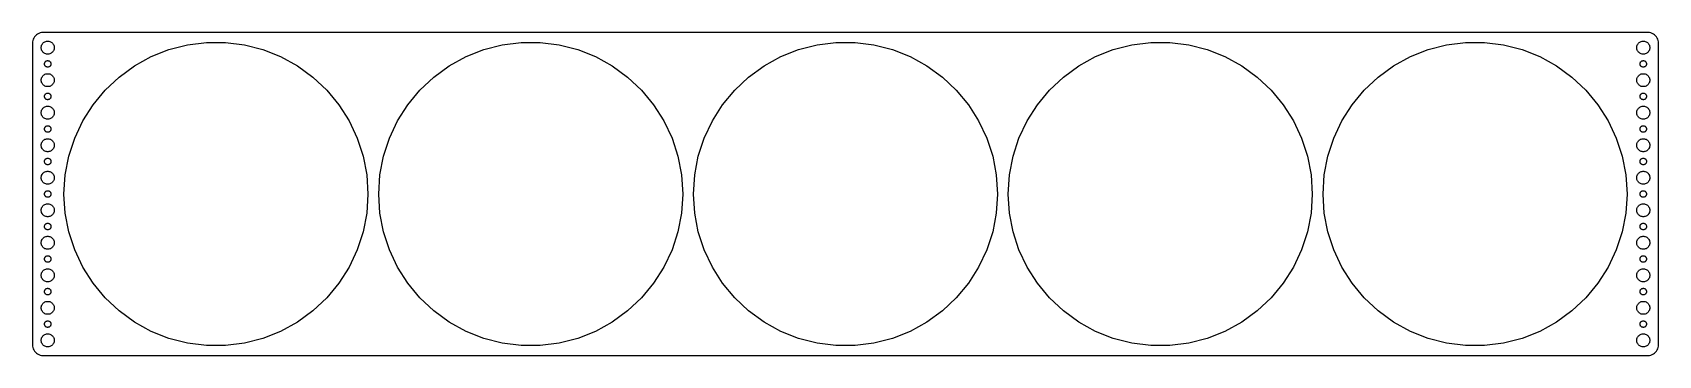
# Model space of a CAD drawing. Header units: metres. Extents: x -374 to 374, y -74 to 74.
import ezdxf

# ---------------------------------------------------------------- set-up
doc = ezdxf.new("R2010")
doc.units = ezdxf.units.M

msp = doc.modelspace()

# ---------------------------------------------------------------- linework, layer by layer
for p, q in [((-374.461, 70.1267), (-374.5, 69.5)), ((-374.5, 69.5), (-374.5, -69.5)), ((-374.343, 70.7434), (-374.461, 70.1267)), ((-374.149, 71.3406), (-374.343, 70.7434)), ((-373.882, 71.9088), (-374.149, 71.3406)), ((-373.545, 72.4389), (-373.882, 71.9088)), ((-373.145, 72.9227), (-373.545, 72.4389)), ((-372.687, 73.3526), (-373.145, 72.9227)), ((-372.179, 73.7216), (-372.687, 73.3526)), ((-371.629, 74.0241), (-372.179, 73.7216)), ((-371.045, 74.2553), (-371.629, 74.0241)), ((-370.437, 74.4114), (-371.045, 74.2553)), ((-370.5, 67.5), (-370.476, 67.876)), ((-370.476, 67.124), (-370.5, 67.5)), ((-370.476, 67.876), (-370.406, 68.2461)), ((-369.814, 74.4901), (-370.437, 74.4114)), ((-370.406, 68.2461), (-370.289, 68.6044)), ((-370.289, 68.6044), (-370.129, 68.9453)), ((-370.129, 68.9453), (-369.927, 69.2634)), ((-369.927, 69.2634), (-369.687, 69.5536)), ((369.814, 74.4901), (-369.814, 74.4901)), ((-369.687, 69.5536), (-369.412, 69.8115)), ((-369.412, 69.8115), (-369.107, 70.033)), ((-369.107, 70.033), (-368.777, 70.2145)), ((-368.777, 70.2145), (-368.427, 70.3532)), ((-368.427, 70.3532), (-368.062, 70.4469)), ((-368.062, 70.4469), (-367.688, 70.4941)), ((-367.688, 70.4941), (-367.312, 70.4941)), ((-367.312, 70.4941), (-366.938, 70.4469)), ((-366.938, 70.4469), (-366.573, 70.3532)), ((-366.573, 70.3532), (-366.223, 70.2145)), ((-366.223, 70.2145), (-365.893, 70.033)), ((-365.893, 70.033), (-365.588, 69.8115)), ((-365.588, 69.8115), (-365.313, 69.5536)), ((-365.313, 69.5536), (-365.073, 69.2634)), ((-365.073, 69.2634), (-364.871, 68.9453)), ((-364.871, 68.9453), (-364.711, 68.6044)), ((-364.711, 68.6044), (-364.594, 68.2461)), ((-364.594, 68.2461), (-364.524, 67.876)), ((-364.524, 67.876), (-364.5, 67.5)), ((-364.5, 67.5), (-364.524, 67.124)), ((-311.631, 66.574), (-303.117, 68.7601)), ((-303.117, 68.7601), (-294.395, 69.8619)), ((-294.395, 69.8619), (-285.605, 69.8619)), ((-285.605, 69.8619), (-276.883, 68.7601)), ((-276.883, 68.7601), (-268.369, 66.574)), ((-166.631, 66.574), (-158.117, 68.7601)), ((-158.117, 68.7601), (-149.395, 69.8619)), ((-149.395, 69.8619), (-140.605, 69.8619)), ((-140.605, 69.8619), (-131.883, 68.7601)), ((-131.883, 68.7601), (-123.369, 66.574)), ((-21.6312, 66.574), (-13.1167, 68.7601)), ((-13.1167, 68.7601), (-4.39532, 69.8619)), ((-4.39532, 69.8619), (4.39532, 69.8619)), ((4.39532, 69.8619), (13.1167, 68.7601)), ((13.1167, 68.7601), (21.6312, 66.574)), ((123.369, 66.574), (131.883, 68.7601)), ((131.883, 68.7601), (140.605, 69.8619)), ((140.605, 69.8619), (149.395, 69.8619)), ((149.395, 69.8619), (158.117, 68.7601)), ((158.117, 68.7601), (166.631, 66.574)), ((268.369, 66.574), (276.883, 68.7601)), ((276.883, 68.7601), (285.605, 69.8619)), ((285.605, 69.8619), (294.395, 69.8619)), ((294.395, 69.8619), (303.117, 68.7601)), ((303.117, 68.7601), (311.631, 66.574)), ((364.5, 67.5), (364.524, 67.876)), ((364.524, 67.124), (364.5, 67.5)), ((364.524, 67.876), (364.594, 68.2461)), ((364.594, 68.2461), (364.711, 68.6044)), ((364.711, 68.6044), (364.871, 68.9453)), ((364.871, 68.9453), (365.073, 69.2634)), ((365.073, 69.2634), (365.313, 69.5536)), ((365.313, 69.5536), (365.588, 69.8115)), ((365.588, 69.8115), (365.893, 70.033)), ((365.893, 70.033), (366.223, 70.2145)), ((366.223, 70.2145), (366.573, 70.3532)), ((366.573, 70.3532), (366.938, 70.4469)), ((366.938, 70.4469), (367.312, 70.4941)), ((367.312, 70.4941), (367.688, 70.4941)), ((367.688, 70.4941), (368.062, 70.4469)), ((368.062, 70.4469), (368.427, 70.3532)), ((368.427, 70.3532), (368.777, 70.2145)), ((368.777, 70.2145), (369.107, 70.033)), ((369.107, 70.033), (369.412, 69.8115)), ((369.412, 69.8115), (369.687, 69.5536)), ((369.687, 69.5536), (369.927, 69.2634)), ((370.437, 74.4114), (369.814, 74.4901)), ((369.927, 69.2634), (370.129, 68.9453)), ((370.129, 68.9453), (370.289, 68.6044)), ((370.289, 68.6044), (370.406, 68.2461)), ((370.406, 68.2461), (370.476, 67.876)), ((371.045, 74.2553), (370.437, 74.4114)), ((370.476, 67.876), (370.5, 67.5)), ((370.5, 67.5), (370.476, 67.124)), ((371.629, 74.0241), (371.045, 74.2553)), ((372.179, 73.7216), (371.629, 74.0241)), ((372.687, 73.3526), (372.179, 73.7216)), ((373.145, 72.9227), (372.687, 73.3526)), ((373.545, 72.4389), (373.145, 72.9227)), ((373.882, 71.9088), (373.545, 72.4389)), ((374.149, 71.3406), (373.882, 71.9088)), ((374.343, 70.7434), (374.149, 71.3406)), ((374.461, 70.1267), (374.343, 70.7434)), ((374.5, 69.5), (374.461, 70.1267)), ((374.5, -69.5), (374.5, 69.5)), ((-370.406, 66.7539), (-370.476, 67.124)), ((-370.289, 66.3956), (-370.406, 66.7539)), ((-370.129, 66.0547), (-370.289, 66.3956)), ((-369.927, 65.7366), (-370.129, 66.0547)), ((-369.687, 65.4464), (-369.927, 65.7366)), ((-369.412, 65.1885), (-369.687, 65.4464)), ((-369.107, 64.967), (-369.412, 65.1885)), ((-368.777, 64.7855), (-369.107, 64.967)), ((-369, 60), (-368.988, 60.188)), ((-368.988, 59.812), (-369, 60)), ((-368.988, 60.188), (-368.953, 60.373)), ((-368.953, 60.373), (-368.895, 60.5522)), ((-368.895, 60.5522), (-368.814, 60.7226)), ((-368.814, 60.7226), (-368.714, 60.8817)), ((-368.427, 64.6468), (-368.777, 64.7855)), ((-368.714, 60.8817), (-368.593, 61.0268)), ((-368.593, 61.0268), (-368.456, 61.1558)), ((-368.456, 61.1558), (-368.304, 61.2665)), ((-368.062, 64.5531), (-368.427, 64.6468)), ((-368.304, 61.2665), (-368.139, 61.3572)), ((-368.139, 61.3572), (-367.964, 61.4266)), ((-367.688, 64.5059), (-368.062, 64.5531)), ((-367.964, 61.4266), (-367.781, 61.4734)), ((-367.781, 61.4734), (-367.594, 61.497)), ((-367.312, 64.5059), (-367.688, 64.5059)), ((-367.594, 61.497), (-367.406, 61.497)), ((-367.406, 61.497), (-367.219, 61.4734)), ((-366.938, 64.5531), (-367.312, 64.5059)), ((-367.219, 61.4734), (-367.036, 61.4266)), ((-367.036, 61.4266), (-366.861, 61.3572)), ((-366.573, 64.6468), (-366.938, 64.5531)), ((-366.861, 61.3572), (-366.696, 61.2665)), ((-366.696, 61.2665), (-366.544, 61.1558)), ((-366.223, 64.7855), (-366.573, 64.6468)), ((-366.544, 61.1558), (-366.407, 61.0268)), ((-366.407, 61.0268), (-366.286, 60.8817)), ((-366.286, 60.8817), (-366.186, 60.7226)), ((-365.893, 64.967), (-366.223, 64.7855)), ((-366.186, 60.7226), (-366.105, 60.5522)), ((-366.105, 60.5522), (-366.047, 60.373)), ((-366.047, 60.373), (-366.012, 60.188)), ((-366.012, 60.188), (-366, 60)), ((-366, 60), (-366.012, 59.812)), ((-365.588, 65.1885), (-365.893, 64.967)), ((-365.313, 65.4464), (-365.588, 65.1885)), ((-365.073, 65.7366), (-365.313, 65.4464)), ((-364.871, 66.0547), (-365.073, 65.7366)), ((-364.711, 66.3956), (-364.871, 66.0547)), ((-364.594, 66.7539), (-364.711, 66.3956)), ((-364.524, 67.124), (-364.594, 66.7539)), ((-327.508, 59.103), (-319.805, 63.3379)), ((-319.805, 63.3379), (-311.631, 66.574)), ((-268.369, 66.574), (-260.195, 63.3379)), ((-260.195, 63.3379), (-252.492, 59.103)), ((-182.508, 59.103), (-174.805, 63.3379)), ((-174.805, 63.3379), (-166.631, 66.574)), ((-123.369, 66.574), (-115.195, 63.3379)), ((-115.195, 63.3379), (-107.492, 59.103)), ((-37.5079, 59.103), (-29.8046, 63.3379)), ((-29.8046, 63.3379), (-21.6312, 66.574)), ((21.6312, 66.574), (29.8046, 63.3379)), ((29.8046, 63.3379), (37.5079, 59.103)), ((107.492, 59.103), (115.195, 63.3379)), ((115.195, 63.3379), (123.369, 66.574)), ((166.631, 66.574), (174.805, 63.3379)), ((174.805, 63.3379), (182.508, 59.103)), ((252.492, 59.103), (260.195, 63.3379)), ((260.195, 63.3379), (268.369, 66.574)), ((311.631, 66.574), (319.805, 63.3379)), ((319.805, 63.3379), (327.508, 59.103)), ((364.594, 66.7539), (364.524, 67.124)), ((364.711, 66.3956), (364.594, 66.7539)), ((364.871, 66.0547), (364.711, 66.3956)), ((365.073, 65.7366), (364.871, 66.0547)), ((365.313, 65.4464), (365.073, 65.7366)), ((365.588, 65.1885), (365.313, 65.4464)), ((365.893, 64.967), (365.588, 65.1885)), ((366.223, 64.7855), (365.893, 64.967)), ((366, 60), (366.012, 60.188)), ((366.012, 59.812), (366, 60)), ((366.012, 60.188), (366.047, 60.373)), ((366.047, 60.373), (366.105, 60.5522)), ((366.105, 60.5522), (366.186, 60.7226)), ((366.186, 60.7226), (366.286, 60.8817)), ((366.573, 64.6468), (366.223, 64.7855)), ((366.286, 60.8817), (366.407, 61.0268)), ((366.407, 61.0268), (366.544, 61.1558)), ((366.544, 61.1558), (366.696, 61.2665)), ((366.938, 64.5531), (366.573, 64.6468)), ((366.696, 61.2665), (366.861, 61.3572)), ((366.861, 61.3572), (367.036, 61.4266)), ((367.312, 64.5059), (366.938, 64.5531)), ((367.036, 61.4266), (367.219, 61.4734)), ((367.219, 61.4734), (367.406, 61.497)), ((367.688, 64.5059), (367.312, 64.5059)), ((367.406, 61.497), (367.594, 61.497)), ((367.594, 61.497), (367.781, 61.4734)), ((368.062, 64.5531), (367.688, 64.5059)), ((367.781, 61.4734), (367.964, 61.4266)), ((367.964, 61.4266), (368.139, 61.3572)), ((368.427, 64.6468), (368.062, 64.5531)), ((368.139, 61.3572), (368.304, 61.2665)), ((368.304, 61.2665), (368.456, 61.1558)), ((368.777, 64.7855), (368.427, 64.6468)), ((368.456, 61.1558), (368.593, 61.0268)), ((368.593, 61.0268), (368.714, 60.8817)), ((368.714, 60.8817), (368.814, 60.7226)), ((369.107, 64.967), (368.777, 64.7855)), ((368.814, 60.7226), (368.895, 60.5522)), ((368.895, 60.5522), (368.953, 60.373)), ((368.953, 60.373), (368.988, 60.188)), ((368.988, 60.188), (369, 60)), ((369, 60), (368.988, 59.812)), ((369.412, 65.1885), (369.107, 64.967)), ((369.687, 65.4464), (369.412, 65.1885)), ((369.927, 65.7366), (369.687, 65.4464)), ((370.129, 66.0547), (369.927, 65.7366)), ((370.289, 66.3956), (370.129, 66.0547)), ((370.406, 66.7539), (370.289, 66.3956)), ((370.476, 67.124), (370.406, 66.7539)), ((-370.5, 52.5), (-370.476, 52.876)), ((-370.476, 52.124), (-370.5, 52.5)), ((-370.476, 52.876), (-370.406, 53.2461)), ((-370.406, 53.2461), (-370.289, 53.6044)), ((-370.289, 53.6044), (-370.129, 53.9453)), ((-370.129, 53.9453), (-369.927, 54.2634)), ((-369.927, 54.2634), (-369.687, 54.5536)), ((-369.687, 54.5536), (-369.412, 54.8115)), ((-369.412, 54.8115), (-369.107, 55.033)), ((-369.107, 55.033), (-368.777, 55.2145)), ((-368.953, 59.627), (-368.988, 59.812)), ((-368.895, 59.4478), (-368.953, 59.627)), ((-368.814, 59.2774), (-368.895, 59.4478)), ((-368.714, 59.1183), (-368.814, 59.2774)), ((-368.777, 55.2145), (-368.427, 55.3532)), ((-368.593, 58.9732), (-368.714, 59.1183)), ((-368.456, 58.8442), (-368.593, 58.9732)), ((-368.304, 58.7335), (-368.456, 58.8442)), ((-368.427, 55.3532), (-368.062, 55.4469)), ((-368.139, 58.6428), (-368.304, 58.7335)), ((-367.964, 58.5734), (-368.139, 58.6428)), ((-368.062, 55.4469), (-367.688, 55.4941)), ((-367.781, 58.5266), (-367.964, 58.5734)), ((-367.594, 58.503), (-367.781, 58.5266)), ((-367.688, 55.4941), (-367.312, 55.4941)), ((-367.406, 58.503), (-367.594, 58.503)), ((-367.219, 58.5266), (-367.406, 58.503)), ((-367.312, 55.4941), (-366.938, 55.4469)), ((-367.036, 58.5734), (-367.219, 58.5266)), ((-366.861, 58.6428), (-367.036, 58.5734)), ((-366.938, 55.4469), (-366.573, 55.3532)), ((-366.696, 58.7335), (-366.861, 58.6428)), ((-366.544, 58.8442), (-366.696, 58.7335)), ((-366.573, 55.3532), (-366.223, 55.2145)), ((-366.407, 58.9732), (-366.544, 58.8442)), ((-366.286, 59.1183), (-366.407, 58.9732)), ((-366.186, 59.2774), (-366.286, 59.1183)), ((-366.223, 55.2145), (-365.893, 55.033)), ((-366.105, 59.4478), (-366.186, 59.2774)), ((-366.047, 59.627), (-366.105, 59.4478)), ((-366.012, 59.812), (-366.047, 59.627)), ((-365.893, 55.033), (-365.588, 54.8115)), ((-365.588, 54.8115), (-365.313, 54.5536)), ((-365.313, 54.5536), (-365.073, 54.2634)), ((-365.073, 54.2634), (-364.871, 53.9453)), ((-364.871, 53.9453), (-364.711, 53.6044)), ((-364.711, 53.6044), (-364.594, 53.2461)), ((-364.594, 53.2461), (-364.524, 52.876)), ((-364.524, 52.876), (-364.5, 52.5)), ((-364.5, 52.5), (-364.524, 52.124)), ((-341.028, 47.9183), (-334.62, 53.9359)), ((-334.62, 53.9359), (-327.508, 59.103)), ((-252.492, 59.103), (-245.38, 53.9359)), ((-245.38, 53.9359), (-238.972, 47.9183)), ((-196.028, 47.9183), (-189.62, 53.9359)), ((-189.62, 53.9359), (-182.508, 59.103)), ((-107.492, 59.103), (-100.38, 53.9359)), ((-100.38, 53.9359), (-93.9722, 47.9183)), ((-51.0278, 47.9183), (-44.6197, 53.9359)), ((-44.6197, 53.9359), (-37.5079, 59.103)), ((37.5079, 59.103), (44.6197, 53.9359)), ((44.6197, 53.9359), (51.0278, 47.9183)), ((93.9722, 47.9183), (100.38, 53.9359)), ((100.38, 53.9359), (107.492, 59.103)), ((182.508, 59.103), (189.62, 53.9359)), ((189.62, 53.9359), (196.028, 47.9183)), ((238.972, 47.9183), (245.38, 53.9359)), ((245.38, 53.9359), (252.492, 59.103)), ((327.508, 59.103), (334.62, 53.9359)), ((334.62, 53.9359), (341.028, 47.9183)), ((364.5, 52.5), (364.524, 52.876)), ((364.524, 52.124), (364.5, 52.5)), ((364.524, 52.876), (364.594, 53.2461)), ((364.594, 53.2461), (364.711, 53.6044)), ((364.711, 53.6044), (364.871, 53.9453)), ((364.871, 53.9453), (365.073, 54.2634)), ((365.073, 54.2634), (365.313, 54.5536)), ((365.313, 54.5536), (365.588, 54.8115)), ((365.588, 54.8115), (365.893, 55.033)), ((365.893, 55.033), (366.223, 55.2145)), ((366.047, 59.627), (366.012, 59.812)), ((366.105, 59.4478), (366.047, 59.627)), ((366.186, 59.2774), (366.105, 59.4478)), ((366.286, 59.1183), (366.186, 59.2774)), ((366.223, 55.2145), (366.573, 55.3532)), ((366.407, 58.9732), (366.286, 59.1183)), ((366.544, 58.8442), (366.407, 58.9732)), ((366.696, 58.7335), (366.544, 58.8442)), ((366.573, 55.3532), (366.938, 55.4469)), ((366.861, 58.6428), (366.696, 58.7335)), ((367.036, 58.5734), (366.861, 58.6428)), ((366.938, 55.4469), (367.312, 55.4941)), ((367.219, 58.5266), (367.036, 58.5734)), ((367.406, 58.503), (367.219, 58.5266)), ((367.312, 55.4941), (367.688, 55.4941)), ((367.594, 58.503), (367.406, 58.503)), ((367.781, 58.5266), (367.594, 58.503)), ((367.688, 55.4941), (368.062, 55.4469)), ((367.964, 58.5734), (367.781, 58.5266)), ((368.139, 58.6428), (367.964, 58.5734)), ((368.062, 55.4469), (368.427, 55.3532)), ((368.304, 58.7335), (368.139, 58.6428)), ((368.456, 58.8442), (368.304, 58.7335)), ((368.427, 55.3532), (368.777, 55.2145)), ((368.593, 58.9732), (368.456, 58.8442)), ((368.714, 59.1183), (368.593, 58.9732)), ((368.814, 59.2774), (368.714, 59.1183)), ((368.777, 55.2145), (369.107, 55.033)), ((368.895, 59.4478), (368.814, 59.2774)), ((368.953, 59.627), (368.895, 59.4478)), ((368.988, 59.812), (368.953, 59.627)), ((369.107, 55.033), (369.412, 54.8115)), ((369.412, 54.8115), (369.687, 54.5536)), ((369.687, 54.5536), (369.927, 54.2634)), ((369.927, 54.2634), (370.129, 53.9453)), ((370.129, 53.9453), (370.289, 53.6044)), ((370.289, 53.6044), (370.406, 53.2461)), ((370.406, 53.2461), (370.476, 52.876)), ((370.476, 52.876), (370.5, 52.5)), ((370.5, 52.5), (370.476, 52.124)), ((-370.406, 51.7539), (-370.476, 52.124)), ((-370.289, 51.3956), (-370.406, 51.7539)), ((-370.129, 51.0547), (-370.289, 51.3956)), ((-369.927, 50.7366), (-370.129, 51.0547)), ((-369.687, 50.4464), (-369.927, 50.7366)), ((-369.412, 50.1885), (-369.687, 50.4464)), ((-369.107, 49.967), (-369.412, 50.1885)), ((-368.777, 49.7855), (-369.107, 49.967)), ((-369, 45), (-368.988, 45.188)), ((-368.988, 44.812), (-369, 45)), ((-368.988, 45.188), (-368.953, 45.373)), ((-368.953, 45.373), (-368.895, 45.5522)), ((-368.895, 45.5522), (-368.814, 45.7226)), ((-368.814, 45.7226), (-368.714, 45.8817)), ((-368.427, 49.6468), (-368.777, 49.7855)), ((-368.714, 45.8817), (-368.593, 46.0268)), ((-368.593, 46.0268), (-368.456, 46.1558)), ((-368.456, 46.1558), (-368.304, 46.2665)), ((-368.062, 49.5531), (-368.427, 49.6468)), ((-368.304, 46.2665), (-368.139, 46.3572)), ((-368.139, 46.3572), (-367.964, 46.4266)), ((-367.688, 49.5059), (-368.062, 49.5531)), ((-367.964, 46.4266), (-367.781, 46.4734)), ((-367.781, 46.4734), (-367.594, 46.497)), ((-367.312, 49.5059), (-367.688, 49.5059)), ((-367.594, 46.497), (-367.406, 46.497)), ((-367.406, 46.497), (-367.219, 46.4734)), ((-366.938, 49.5531), (-367.312, 49.5059)), ((-367.219, 46.4734), (-367.036, 46.4266)), ((-367.036, 46.4266), (-366.861, 46.3572)), ((-366.573, 49.6468), (-366.938, 49.5531)), ((-366.861, 46.3572), (-366.696, 46.2665)), ((-366.696, 46.2665), (-366.544, 46.1558)), ((-366.223, 49.7855), (-366.573, 49.6468)), ((-366.544, 46.1558), (-366.407, 46.0268)), ((-366.407, 46.0268), (-366.286, 45.8817)), ((-366.286, 45.8817), (-366.186, 45.7226)), ((-365.893, 49.967), (-366.223, 49.7855)), ((-366.186, 45.7226), (-366.105, 45.5522)), ((-366.105, 45.5522), (-366.047, 45.373)), ((-366.047, 45.373), (-366.012, 45.188)), ((-366.012, 45.188), (-366, 45)), ((-366, 45), (-366.012, 44.812)), ((-365.588, 50.1885), (-365.893, 49.967)), ((-365.313, 50.4464), (-365.588, 50.1885)), ((-365.073, 50.7366), (-365.313, 50.4464)), ((-364.871, 51.0547), (-365.073, 50.7366)), ((-364.711, 51.3956), (-364.871, 51.0547)), ((-364.594, 51.7539), (-364.711, 51.3956)), ((-364.524, 52.124), (-364.594, 51.7539)), ((-346.631, 41.145), (-341.028, 47.9183)), ((-238.972, 47.9183), (-233.369, 41.145)), ((-201.631, 41.145), (-196.028, 47.9183)), ((-93.9722, 47.9183), (-88.3688, 41.145)), ((-56.6312, 41.145), (-51.0278, 47.9183)), ((51.0278, 47.9183), (56.6312, 41.145)), ((88.3688, 41.145), (93.9722, 47.9183)), ((196.028, 47.9183), (201.631, 41.145)), ((233.369, 41.145), (238.972, 47.9183)), ((341.028, 47.9183), (346.631, 41.145)), ((364.594, 51.7539), (364.524, 52.124)), ((364.711, 51.3956), (364.594, 51.7539)), ((364.871, 51.0547), (364.711, 51.3956)), ((365.073, 50.7366), (364.871, 51.0547)), ((365.313, 50.4464), (365.073, 50.7366)), ((365.588, 50.1885), (365.313, 50.4464)), ((365.893, 49.967), (365.588, 50.1885)), ((366.223, 49.7855), (365.893, 49.967)), ((366, 45), (366.012, 45.188)), ((366.012, 44.812), (366, 45)), ((366.012, 45.188), (366.047, 45.373)), ((366.047, 45.373), (366.105, 45.5522)), ((366.105, 45.5522), (366.186, 45.7226)), ((366.186, 45.7226), (366.286, 45.8817)), ((366.573, 49.6468), (366.223, 49.7855)), ((366.286, 45.8817), (366.407, 46.0268)), ((366.407, 46.0268), (366.544, 46.1558)), ((366.544, 46.1558), (366.696, 46.2665)), ((366.938, 49.5531), (366.573, 49.6468)), ((366.696, 46.2665), (366.861, 46.3572)), ((366.861, 46.3572), (367.036, 46.4266)), ((367.312, 49.5059), (366.938, 49.5531)), ((367.036, 46.4266), (367.219, 46.4734)), ((367.219, 46.4734), (367.406, 46.497)), ((367.688, 49.5059), (367.312, 49.5059)), ((367.406, 46.497), (367.594, 46.497)), ((367.594, 46.497), (367.781, 46.4734)), ((368.062, 49.5531), (367.688, 49.5059)), ((367.781, 46.4734), (367.964, 46.4266)), ((367.964, 46.4266), (368.139, 46.3572)), ((368.427, 49.6468), (368.062, 49.5531)), ((368.139, 46.3572), (368.304, 46.2665)), ((368.304, 46.2665), (368.456, 46.1558)), ((368.777, 49.7855), (368.427, 49.6468)), ((368.456, 46.1558), (368.593, 46.0268)), ((368.593, 46.0268), (368.714, 45.8817)), ((368.714, 45.8817), (368.814, 45.7226)), ((369.107, 49.967), (368.777, 49.7855)), ((368.814, 45.7226), (368.895, 45.5522)), ((368.895, 45.5522), (368.953, 45.373)), ((368.953, 45.373), (368.988, 45.188)), ((368.988, 45.188), (369, 45)), ((369, 45), (368.988, 44.812)), ((369.412, 50.1885), (369.107, 49.967)), ((369.687, 50.4464), (369.412, 50.1885)), ((369.927, 50.7366), (369.687, 50.4464)), ((370.129, 51.0547), (369.927, 50.7366)), ((370.289, 51.3956), (370.129, 51.0547)), ((370.406, 51.7539), (370.289, 51.3956)), ((370.476, 52.124), (370.406, 51.7539)), ((-370.5, 37.5), (-370.476, 37.876)), ((-370.476, 37.124), (-370.5, 37.5)), ((-370.476, 37.876), (-370.406, 38.2461)), ((-370.406, 38.2461), (-370.289, 38.6044)), ((-370.289, 38.6044), (-370.129, 38.9453)), ((-370.129, 38.9453), (-369.927, 39.2634)), ((-369.927, 39.2634), (-369.687, 39.5536)), ((-369.687, 39.5536), (-369.412, 39.8115)), ((-369.412, 39.8115), (-369.107, 40.033)), ((-369.107, 40.033), (-368.777, 40.2145)), ((-368.953, 44.627), (-368.988, 44.812)), ((-368.895, 44.4478), (-368.953, 44.627)), ((-368.814, 44.2774), (-368.895, 44.4478)), ((-368.714, 44.1183), (-368.814, 44.2774)), ((-368.777, 40.2145), (-368.427, 40.3532)), ((-368.593, 43.9732), (-368.714, 44.1183)), ((-368.456, 43.8442), (-368.593, 43.9732)), ((-368.304, 43.7335), (-368.456, 43.8442)), ((-368.427, 40.3532), (-368.062, 40.4469)), ((-368.139, 43.6428), (-368.304, 43.7335)), ((-367.964, 43.5734), (-368.139, 43.6428)), ((-368.062, 40.4469), (-367.688, 40.4941)), ((-367.781, 43.5266), (-367.964, 43.5734)), ((-367.594, 43.503), (-367.781, 43.5266)), ((-367.688, 40.4941), (-367.312, 40.4941)), ((-367.406, 43.503), (-367.594, 43.503)), ((-367.219, 43.5266), (-367.406, 43.503)), ((-367.312, 40.4941), (-366.938, 40.4469)), ((-367.036, 43.5734), (-367.219, 43.5266)), ((-366.861, 43.6428), (-367.036, 43.5734)), ((-366.938, 40.4469), (-366.573, 40.3532)), ((-366.696, 43.7335), (-366.861, 43.6428)), ((-366.544, 43.8442), (-366.696, 43.7335)), ((-366.573, 40.3532), (-366.223, 40.2145)), ((-366.407, 43.9732), (-366.544, 43.8442)), ((-366.286, 44.1183), (-366.407, 43.9732)), ((-366.186, 44.2774), (-366.286, 44.1183)), ((-366.223, 40.2145), (-365.893, 40.033)), ((-366.105, 44.4478), (-366.186, 44.2774)), ((-366.047, 44.627), (-366.105, 44.4478)), ((-366.012, 44.812), (-366.047, 44.627)), ((-365.893, 40.033), (-365.588, 39.8115)), ((-365.588, 39.8115), (-365.313, 39.5536)), ((-365.313, 39.5536), (-365.073, 39.2634)), ((-365.073, 39.2634), (-364.871, 38.9453)), ((-364.871, 38.9453), (-364.711, 38.6044)), ((-364.711, 38.6044), (-364.594, 38.2461)), ((-364.594, 38.2461), (-364.524, 37.876)), ((-364.524, 37.876), (-364.5, 37.5)), ((-364.5, 37.5), (-364.524, 37.124)), ((-351.341, 33.7227), (-346.631, 41.145)), ((-233.369, 41.145), (-228.659, 33.7227)), ((-206.341, 33.7227), (-201.631, 41.145)), ((-88.3688, 41.145), (-83.6585, 33.7227)), ((-61.3415, 33.7227), (-56.6312, 41.145)), ((56.6312, 41.145), (61.3415, 33.7227)), ((83.6585, 33.7227), (88.3688, 41.145)), ((201.631, 41.145), (206.341, 33.7227)), ((228.659, 33.7227), (233.369, 41.145)), ((346.631, 41.145), (351.341, 33.7227)), ((364.5, 37.5), (364.524, 37.876)), ((364.524, 37.124), (364.5, 37.5)), ((364.524, 37.876), (364.594, 38.2461)), ((364.594, 38.2461), (364.711, 38.6044)), ((364.711, 38.6044), (364.871, 38.9453)), ((364.871, 38.9453), (365.073, 39.2634)), ((365.073, 39.2634), (365.313, 39.5536)), ((365.313, 39.5536), (365.588, 39.8115)), ((365.588, 39.8115), (365.893, 40.033)), ((365.893, 40.033), (366.223, 40.2145)), ((366.047, 44.627), (366.012, 44.812)), ((366.105, 44.4478), (366.047, 44.627)), ((366.186, 44.2774), (366.105, 44.4478)), ((366.286, 44.1183), (366.186, 44.2774)), ((366.223, 40.2145), (366.573, 40.3532)), ((366.407, 43.9732), (366.286, 44.1183)), ((366.544, 43.8442), (366.407, 43.9732)), ((366.696, 43.7335), (366.544, 43.8442)), ((366.573, 40.3532), (366.938, 40.4469)), ((366.861, 43.6428), (366.696, 43.7335)), ((367.036, 43.5734), (366.861, 43.6428)), ((366.938, 40.4469), (367.312, 40.4941)), ((367.219, 43.5266), (367.036, 43.5734)), ((367.406, 43.503), (367.219, 43.5266)), ((367.312, 40.4941), (367.688, 40.4941)), ((367.594, 43.503), (367.406, 43.503)), ((367.781, 43.5266), (367.594, 43.503)), ((367.688, 40.4941), (368.062, 40.4469)), ((367.964, 43.5734), (367.781, 43.5266)), ((368.139, 43.6428), (367.964, 43.5734)), ((368.062, 40.4469), (368.427, 40.3532)), ((368.304, 43.7335), (368.139, 43.6428)), ((368.456, 43.8442), (368.304, 43.7335)), ((368.427, 40.3532), (368.777, 40.2145)), ((368.593, 43.9732), (368.456, 43.8442)), ((368.714, 44.1183), (368.593, 43.9732)), ((368.814, 44.2774), (368.714, 44.1183)), ((368.777, 40.2145), (369.107, 40.033)), ((368.895, 44.4478), (368.814, 44.2774)), ((368.953, 44.627), (368.895, 44.4478)), ((368.988, 44.812), (368.953, 44.627)), ((369.107, 40.033), (369.412, 39.8115)), ((369.412, 39.8115), (369.687, 39.5536)), ((369.687, 39.5536), (369.927, 39.2634)), ((369.927, 39.2634), (370.129, 38.9453)), ((370.129, 38.9453), (370.289, 38.6044)), ((370.289, 38.6044), (370.406, 38.2461)), ((370.406, 38.2461), (370.476, 37.876)), ((370.476, 37.876), (370.5, 37.5)), ((370.5, 37.5), (370.476, 37.124)), ((-370.406, 36.7539), (-370.476, 37.124)), ((-370.289, 36.3956), (-370.406, 36.7539)), ((-370.129, 36.0547), (-370.289, 36.3956)), ((-369.927, 35.7366), (-370.129, 36.0547)), ((-369.687, 35.4464), (-369.927, 35.7366)), ((-369.412, 35.1885), (-369.687, 35.4464)), ((-369.107, 34.967), (-369.412, 35.1885)), ((-368.777, 34.7855), (-369.107, 34.967)), ((-369, 30), (-368.988, 30.188)), ((-368.988, 29.812), (-369, 30)), ((-368.988, 30.188), (-368.953, 30.373)), ((-368.953, 30.373), (-368.895, 30.5522)), ((-368.895, 30.5522), (-368.814, 30.7226)), ((-368.814, 30.7226), (-368.714, 30.8817)), ((-368.427, 34.6468), (-368.777, 34.7855)), ((-368.714, 30.8817), (-368.593, 31.0268)), ((-368.593, 31.0268), (-368.456, 31.1558)), ((-368.456, 31.1558), (-368.304, 31.2665)), ((-368.062, 34.5531), (-368.427, 34.6468)), ((-368.304, 31.2665), (-368.139, 31.3572)), ((-368.139, 31.3572), (-367.964, 31.4266)), ((-367.688, 34.5059), (-368.062, 34.5531)), ((-367.964, 31.4266), (-367.781, 31.4734)), ((-367.781, 31.4734), (-367.594, 31.497)), ((-367.312, 34.5059), (-367.688, 34.5059)), ((-367.594, 31.497), (-367.406, 31.497)), ((-367.406, 31.497), (-367.219, 31.4734)), ((-366.938, 34.5531), (-367.312, 34.5059)), ((-367.219, 31.4734), (-367.036, 31.4266)), ((-367.036, 31.4266), (-366.861, 31.3572)), ((-366.573, 34.6468), (-366.938, 34.5531)), ((-366.861, 31.3572), (-366.696, 31.2665)), ((-366.696, 31.2665), (-366.544, 31.1558)), ((-366.223, 34.7855), (-366.573, 34.6468)), ((-366.544, 31.1558), (-366.407, 31.0268)), ((-366.407, 31.0268), (-366.286, 30.8817)), ((-366.286, 30.8817), (-366.186, 30.7226)), ((-365.893, 34.967), (-366.223, 34.7855)), ((-366.186, 30.7226), (-366.105, 30.5522)), ((-366.105, 30.5522), (-366.047, 30.373)), ((-366.047, 30.373), (-366.012, 30.188)), ((-366.012, 30.188), (-366, 30)), ((-366, 30), (-366.012, 29.812)), ((-365.588, 35.1885), (-365.893, 34.967)), ((-365.313, 35.4464), (-365.588, 35.1885)), ((-365.073, 35.7366), (-365.313, 35.4464)), ((-364.871, 36.0547), (-365.073, 35.7366)), ((-364.711, 36.3956), (-364.871, 36.0547)), ((-364.594, 36.7539), (-364.711, 36.3956)), ((-364.524, 37.124), (-364.594, 36.7539)), ((-355.084, 25.7687), (-351.341, 33.7227)), ((-228.659, 33.7227), (-224.916, 25.7687)), ((-210.084, 25.7687), (-206.341, 33.7227)), ((-83.6585, 33.7227), (-79.9156, 25.7687)), ((-65.0844, 25.7687), (-61.3415, 33.7227)), ((61.3415, 33.7227), (65.0844, 25.7687)), ((79.9156, 25.7687), (83.6585, 33.7227)), ((206.341, 33.7227), (210.084, 25.7687)), ((224.916, 25.7687), (228.659, 33.7227)), ((351.341, 33.7227), (355.084, 25.7687)), ((364.594, 36.7539), (364.524, 37.124)), ((364.711, 36.3956), (364.594, 36.7539)), ((364.871, 36.0547), (364.711, 36.3956)), ((365.073, 35.7366), (364.871, 36.0547)), ((365.313, 35.4464), (365.073, 35.7366)), ((365.588, 35.1885), (365.313, 35.4464)), ((365.893, 34.967), (365.588, 35.1885)), ((366.223, 34.7855), (365.893, 34.967)), ((366, 30), (366.012, 30.188)), ((366.012, 29.812), (366, 30)), ((366.012, 30.188), (366.047, 30.373)), ((366.047, 30.373), (366.105, 30.5522)), ((366.105, 30.5522), (366.186, 30.7226)), ((366.186, 30.7226), (366.286, 30.8817)), ((366.573, 34.6468), (366.223, 34.7855)), ((366.286, 30.8817), (366.407, 31.0268)), ((366.407, 31.0268), (366.544, 31.1558)), ((366.544, 31.1558), (366.696, 31.2665)), ((366.938, 34.5531), (366.573, 34.6468)), ((366.696, 31.2665), (366.861, 31.3572)), ((366.861, 31.3572), (367.036, 31.4266)), ((367.312, 34.5059), (366.938, 34.5531)), ((367.036, 31.4266), (367.219, 31.4734)), ((367.219, 31.4734), (367.406, 31.497)), ((367.688, 34.5059), (367.312, 34.5059)), ((367.406, 31.497), (367.594, 31.497)), ((367.594, 31.497), (367.781, 31.4734)), ((368.062, 34.5531), (367.688, 34.5059)), ((367.781, 31.4734), (367.964, 31.4266)), ((367.964, 31.4266), (368.139, 31.3572)), ((368.427, 34.6468), (368.062, 34.5531)), ((368.139, 31.3572), (368.304, 31.2665)), ((368.304, 31.2665), (368.456, 31.1558)), ((368.777, 34.7855), (368.427, 34.6468)), ((368.456, 31.1558), (368.593, 31.0268)), ((368.593, 31.0268), (368.714, 30.8817)), ((368.714, 30.8817), (368.814, 30.7226)), ((369.107, 34.967), (368.777, 34.7855)), ((368.814, 30.7226), (368.895, 30.5522)), ((368.895, 30.5522), (368.953, 30.373)), ((368.953, 30.373), (368.988, 30.188)), ((368.988, 30.188), (369, 30)), ((369, 30), (368.988, 29.812)), ((369.412, 35.1885), (369.107, 34.967)), ((369.687, 35.4464), (369.412, 35.1885)), ((369.927, 35.7366), (369.687, 35.4464)), ((370.129, 36.0547), (369.927, 35.7366)), ((370.289, 36.3956), (370.129, 36.0547)), ((370.406, 36.7539), (370.289, 36.3956)), ((370.476, 37.124), (370.406, 36.7539)), ((-370.5, 22.5), (-370.476, 22.876)), ((-370.476, 22.124), (-370.5, 22.5)), ((-370.476, 22.876), (-370.406, 23.2461)), ((-370.406, 23.2461), (-370.289, 23.6044)), ((-370.289, 23.6044), (-370.129, 23.9453)), ((-370.129, 23.9453), (-369.927, 24.2634)), ((-369.927, 24.2634), (-369.687, 24.5536)), ((-369.687, 24.5536), (-369.412, 24.8115)), ((-369.412, 24.8115), (-369.107, 25.033)), ((-369.107, 25.033), (-368.777, 25.2145)), ((-368.953, 29.627), (-368.988, 29.812)), ((-368.895, 29.4478), (-368.953, 29.627)), ((-368.814, 29.2774), (-368.895, 29.4478)), ((-368.714, 29.1183), (-368.814, 29.2774)), ((-368.777, 25.2145), (-368.427, 25.3532)), ((-368.593, 28.9732), (-368.714, 29.1183)), ((-368.456, 28.8442), (-368.593, 28.9732)), ((-368.304, 28.7335), (-368.456, 28.8442)), ((-368.427, 25.3532), (-368.062, 25.4469)), ((-368.139, 28.6427), (-368.304, 28.7335)), ((-367.964, 28.5734), (-368.139, 28.6427)), ((-368.062, 25.4469), (-367.688, 25.4941)), ((-367.781, 28.5266), (-367.964, 28.5734)), ((-367.594, 28.503), (-367.781, 28.5266)), ((-367.688, 25.4941), (-367.312, 25.4941)), ((-367.406, 28.503), (-367.594, 28.503)), ((-367.219, 28.5266), (-367.406, 28.503)), ((-367.312, 25.4941), (-366.938, 25.4469)), ((-367.036, 28.5734), (-367.219, 28.5266)), ((-366.861, 28.6427), (-367.036, 28.5734)), ((-366.938, 25.4469), (-366.573, 25.3532)), ((-366.696, 28.7335), (-366.861, 28.6427)), ((-366.544, 28.8442), (-366.696, 28.7335)), ((-366.573, 25.3532), (-366.223, 25.2145)), ((-366.407, 28.9732), (-366.544, 28.8442)), ((-366.286, 29.1183), (-366.407, 28.9732)), ((-366.186, 29.2774), (-366.286, 29.1183)), ((-366.223, 25.2145), (-365.893, 25.033)), ((-366.105, 29.4478), (-366.186, 29.2774)), ((-366.047, 29.627), (-366.105, 29.4478)), ((-366.012, 29.812), (-366.047, 29.627)), ((-365.893, 25.033), (-365.588, 24.8115)), ((-365.588, 24.8115), (-365.313, 24.5536)), ((-365.313, 24.5536), (-365.073, 24.2634)), ((-365.073, 24.2634), (-364.871, 23.9453)), ((-364.871, 23.9453), (-364.711, 23.6044)), ((-364.711, 23.6044), (-364.594, 23.2461)), ((-364.594, 23.2461), (-364.524, 22.876)), ((-364.524, 22.876), (-364.5, 22.5)), ((-364.5, 22.5), (-364.524, 22.124)), ((-357.801, 17.4083), (-355.084, 25.7687)), ((-224.916, 25.7687), (-222.199, 17.4083)), ((-212.801, 17.4083), (-210.084, 25.7687)), ((-79.9156, 25.7687), (-77.1992, 17.4083)), ((-67.8008, 17.4083), (-65.0844, 25.7687)), ((65.0844, 25.7687), (67.8008, 17.4083)), ((77.1992, 17.4083), (79.9156, 25.7687)), ((210.084, 25.7687), (212.801, 17.4083)), ((222.199, 17.4083), (224.916, 25.7687)), ((355.084, 25.7687), (357.801, 17.4083)), ((364.5, 22.5), (364.524, 22.876)), ((364.524, 22.124), (364.5, 22.5)), ((364.524, 22.876), (364.594, 23.2461)), ((364.594, 23.2461), (364.711, 23.6044)), ((364.711, 23.6044), (364.871, 23.9453)), ((364.871, 23.9453), (365.073, 24.2634)), ((365.073, 24.2634), (365.313, 24.5536)), ((365.313, 24.5536), (365.588, 24.8115)), ((365.588, 24.8115), (365.893, 25.033)), ((365.893, 25.033), (366.223, 25.2145)), ((366.047, 29.627), (366.012, 29.812)), ((366.105, 29.4478), (366.047, 29.627)), ((366.186, 29.2774), (366.105, 29.4478)), ((366.286, 29.1183), (366.186, 29.2774)), ((366.223, 25.2145), (366.573, 25.3532)), ((366.407, 28.9732), (366.286, 29.1183)), ((366.544, 28.8442), (366.407, 28.9732)), ((366.696, 28.7335), (366.544, 28.8442)), ((366.573, 25.3532), (366.938, 25.4469)), ((366.861, 28.6427), (366.696, 28.7335)), ((367.036, 28.5734), (366.861, 28.6427)), ((366.938, 25.4469), (367.312, 25.4941)), ((367.219, 28.5266), (367.036, 28.5734)), ((367.406, 28.503), (367.219, 28.5266)), ((367.312, 25.4941), (367.688, 25.4941)), ((367.594, 28.503), (367.406, 28.503)), ((367.781, 28.5266), (367.594, 28.503)), ((367.688, 25.4941), (368.062, 25.4469)), ((367.964, 28.5734), (367.781, 28.5266)), ((368.139, 28.6427), (367.964, 28.5734)), ((368.062, 25.4469), (368.427, 25.3532)), ((368.304, 28.7335), (368.139, 28.6427)), ((368.456, 28.8442), (368.304, 28.7335)), ((368.427, 25.3532), (368.777, 25.2145)), ((368.593, 28.9732), (368.456, 28.8442)), ((368.714, 29.1183), (368.593, 28.9732)), ((368.814, 29.2774), (368.714, 29.1183)), ((368.777, 25.2145), (369.107, 25.033)), ((368.895, 29.4478), (368.814, 29.2774)), ((368.953, 29.627), (368.895, 29.4478)), ((368.988, 29.812), (368.953, 29.627)), ((369.107, 25.033), (369.412, 24.8115)), ((369.412, 24.8115), (369.687, 24.5536)), ((369.687, 24.5536), (369.927, 24.2634)), ((369.927, 24.2634), (370.129, 23.9453)), ((370.129, 23.9453), (370.289, 23.6044)), ((370.289, 23.6044), (370.406, 23.2461)), ((370.406, 23.2461), (370.476, 22.876)), ((370.476, 22.876), (370.5, 22.5)), ((370.5, 22.5), (370.476, 22.124)), ((-370.406, 21.7539), (-370.476, 22.124)), ((-370.289, 21.3956), (-370.406, 21.7539)), ((-370.129, 21.0547), (-370.289, 21.3956)), ((-369.927, 20.7366), (-370.129, 21.0547)), ((-369.687, 20.4464), (-369.927, 20.7366)), ((-369.412, 20.1884), (-369.687, 20.4464)), ((-369.107, 19.967), (-369.412, 20.1884)), ((-368.777, 19.7855), (-369.107, 19.967)), ((-369, 15), (-368.988, 15.188)), ((-368.988, 14.812), (-369, 15)), ((-368.988, 15.188), (-368.953, 15.373)), ((-368.953, 15.373), (-368.895, 15.5522)), ((-368.895, 15.5522), (-368.814, 15.7226)), ((-368.814, 15.7226), (-368.714, 15.8817)), ((-368.427, 19.6468), (-368.777, 19.7855)), ((-368.714, 15.8817), (-368.593, 16.0268)), ((-368.593, 16.0268), (-368.456, 16.1558)), ((-368.456, 16.1558), (-368.304, 16.2665)), ((-368.062, 19.5531), (-368.427, 19.6468)), ((-368.304, 16.2665), (-368.139, 16.3572)), ((-368.139, 16.3572), (-367.964, 16.4266)), ((-367.688, 19.5059), (-368.062, 19.5531)), ((-367.964, 16.4266), (-367.781, 16.4734)), ((-367.781, 16.4734), (-367.594, 16.497)), ((-367.312, 19.5059), (-367.688, 19.5059)), ((-367.594, 16.497), (-367.406, 16.497)), ((-367.406, 16.497), (-367.219, 16.4734)), ((-366.938, 19.5531), (-367.312, 19.5059)), ((-367.219, 16.4734), (-367.036, 16.4266)), ((-367.036, 16.4266), (-366.861, 16.3572)), ((-366.573, 19.6468), (-366.938, 19.5531)), ((-366.861, 16.3572), (-366.696, 16.2665)), ((-366.696, 16.2665), (-366.544, 16.1558)), ((-366.223, 19.7855), (-366.573, 19.6468)), ((-366.544, 16.1558), (-366.407, 16.0268)), ((-366.407, 16.0268), (-366.286, 15.8817)), ((-366.286, 15.8817), (-366.186, 15.7226)), ((-365.893, 19.967), (-366.223, 19.7855)), ((-366.186, 15.7226), (-366.105, 15.5522)), ((-366.105, 15.5522), (-366.047, 15.373)), ((-366.047, 15.373), (-366.012, 15.188)), ((-366.012, 15.188), (-366, 15)), ((-366, 15), (-366.012, 14.812)), ((-365.588, 20.1884), (-365.893, 19.967)), ((-365.313, 20.4464), (-365.588, 20.1884)), ((-365.073, 20.7366), (-365.313, 20.4464)), ((-364.871, 21.0547), (-365.073, 20.7366)), ((-364.711, 21.3956), (-364.871, 21.0547)), ((-364.594, 21.7539), (-364.711, 21.3956)), ((-364.524, 22.124), (-364.594, 21.7539)), ((-359.448, 8.77332), (-357.801, 17.4083)), ((-222.199, 17.4083), (-220.552, 8.77332)), ((-214.448, 8.77332), (-212.801, 17.4083)), ((-77.1992, 17.4083), (-75.552, 8.77332)), ((-69.448, 8.77332), (-67.8008, 17.4083)), ((67.8008, 17.4083), (69.448, 8.77332)), ((75.552, 8.77332), (77.1992, 17.4083)), ((212.801, 17.4083), (214.448, 8.77332)), ((220.552, 8.77332), (222.199, 17.4083)), ((357.801, 17.4083), (359.448, 8.77332)), ((364.594, 21.7539), (364.524, 22.124)), ((364.711, 21.3956), (364.594, 21.7539)), ((364.871, 21.0547), (364.711, 21.3956)), ((365.073, 20.7366), (364.871, 21.0547)), ((365.313, 20.4464), (365.073, 20.7366)), ((365.588, 20.1884), (365.313, 20.4464)), ((365.893, 19.967), (365.588, 20.1884)), ((366.223, 19.7855), (365.893, 19.967)), ((366, 15), (366.012, 15.188)), ((366.012, 14.812), (366, 15)), ((366.012, 15.188), (366.047, 15.373)), ((366.047, 15.373), (366.105, 15.5522)), ((366.105, 15.5522), (366.186, 15.7226)), ((366.186, 15.7226), (366.286, 15.8817)), ((366.573, 19.6468), (366.223, 19.7855)), ((366.286, 15.8817), (366.407, 16.0268)), ((366.407, 16.0268), (366.544, 16.1558)), ((366.544, 16.1558), (366.696, 16.2665)), ((366.938, 19.5531), (366.573, 19.6468)), ((366.696, 16.2665), (366.861, 16.3572)), ((366.861, 16.3572), (367.036, 16.4266)), ((367.312, 19.5059), (366.938, 19.5531)), ((367.036, 16.4266), (367.219, 16.4734)), ((367.219, 16.4734), (367.406, 16.497)), ((367.688, 19.5059), (367.312, 19.5059)), ((367.406, 16.497), (367.594, 16.497)), ((367.594, 16.497), (367.781, 16.4734)), ((368.062, 19.5531), (367.688, 19.5059)), ((367.781, 16.4734), (367.964, 16.4266)), ((367.964, 16.4266), (368.139, 16.3572)), ((368.427, 19.6468), (368.062, 19.5531)), ((368.139, 16.3572), (368.304, 16.2665)), ((368.304, 16.2665), (368.456, 16.1558)), ((368.777, 19.7855), (368.427, 19.6468)), ((368.456, 16.1558), (368.593, 16.0268)), ((368.593, 16.0268), (368.714, 15.8817)), ((368.714, 15.8817), (368.814, 15.7226)), ((369.107, 19.967), (368.777, 19.7855)), ((368.814, 15.7226), (368.895, 15.5522)), ((368.895, 15.5522), (368.953, 15.373)), ((368.953, 15.373), (368.988, 15.188)), ((368.988, 15.188), (369, 15)), ((369, 15), (368.988, 14.812)), ((369.412, 20.1884), (369.107, 19.967)), ((369.687, 20.4464), (369.412, 20.1884)), ((369.927, 20.7366), (369.687, 20.4464)), ((370.129, 21.0547), (369.927, 20.7366)), ((370.289, 21.3956), (370.129, 21.0547)), ((370.406, 21.7539), (370.289, 21.3956)), ((370.476, 22.124), (370.406, 21.7539)), ((-370.5, 7.5), (-370.476, 7.87599)), ((-370.476, 7.12399), (-370.5, 7.5)), ((-370.476, 7.87599), (-370.406, 8.24606)), ((-370.406, 8.24606), (-370.289, 8.60437)), ((-370.289, 8.60437), (-370.129, 8.94525)), ((-370.129, 8.94525), (-369.927, 9.26335)), ((-369.927, 9.26335), (-369.687, 9.55363)), ((-369.687, 9.55363), (-369.412, 9.81154)), ((-369.412, 9.81154), (-369.107, 10.033)), ((-369.107, 10.033), (-368.777, 10.2145)), ((-368.953, 14.627), (-368.988, 14.812)), ((-368.895, 14.4478), (-368.953, 14.627)), ((-368.814, 14.2774), (-368.895, 14.4478)), ((-368.714, 14.1183), (-368.814, 14.2774)), ((-368.777, 10.2145), (-368.427, 10.3532)), ((-368.593, 13.9732), (-368.714, 14.1183)), ((-368.456, 13.8442), (-368.593, 13.9732)), ((-368.304, 13.7335), (-368.456, 13.8442)), ((-368.427, 10.3532), (-368.062, 10.4469)), ((-368.139, 13.6427), (-368.304, 13.7335)), ((-367.964, 13.5734), (-368.139, 13.6427)), ((-368.062, 10.4469), (-367.688, 10.4941)), ((-367.781, 13.5266), (-367.964, 13.5734)), ((-367.594, 13.5029), (-367.781, 13.5266)), ((-367.688, 10.4941), (-367.312, 10.4941)), ((-367.406, 13.5029), (-367.594, 13.5029)), ((-367.219, 13.5266), (-367.406, 13.5029)), ((-367.312, 10.4941), (-366.938, 10.4469)), ((-367.036, 13.5734), (-367.219, 13.5266)), ((-366.861, 13.6427), (-367.036, 13.5734)), ((-366.938, 10.4469), (-366.573, 10.3532)), ((-366.696, 13.7335), (-366.861, 13.6427)), ((-366.544, 13.8442), (-366.696, 13.7335)), ((-366.573, 10.3532), (-366.223, 10.2145)), ((-366.407, 13.9732), (-366.544, 13.8442)), ((-366.286, 14.1183), (-366.407, 13.9732)), ((-366.186, 14.2774), (-366.286, 14.1183)), ((-366.223, 10.2145), (-365.893, 10.033)), ((-366.105, 14.4478), (-366.186, 14.2774)), ((-366.047, 14.627), (-366.105, 14.4478)), ((-366.012, 14.812), (-366.047, 14.627)), ((-365.893, 10.033), (-365.588, 9.81154)), ((-365.588, 9.81154), (-365.313, 9.55363)), ((-365.313, 9.55363), (-365.073, 9.26335)), ((-365.073, 9.26335), (-364.871, 8.94525)), ((-364.871, 8.94525), (-364.711, 8.60437)), ((-364.711, 8.60437), (-364.594, 8.24606)), ((-364.594, 8.24606), (-364.524, 7.87599)), ((-364.524, 7.87599), (-364.5, 7.5)), ((-364.5, 7.5), (-364.524, 7.12399)), ((-360, 0), (-359.448, 8.77332)), ((-220.552, 8.77332), (-220, 0)), ((-215, 0), (-214.448, 8.77332)), ((-75.552, 8.77332), (-75, 0)), ((-70, 0), (-69.448, 8.77332)), ((69.448, 8.77332), (70, 0)), ((75, 0), (75.552, 8.77332)), ((214.448, 8.77332), (215, 0)), ((220, 0), (220.552, 8.77332)), ((359.448, 8.77332), (360, 0)), ((364.5, 7.5), (364.524, 7.87599)), ((364.524, 7.12399), (364.5, 7.5)), ((364.524, 7.87599), (364.594, 8.24606)), ((364.594, 8.24606), (364.711, 8.60437)), ((364.711, 8.60437), (364.871, 8.94525)), ((364.871, 8.94525), (365.073, 9.26335)), ((365.073, 9.26335), (365.313, 9.55363)), ((365.313, 9.55363), (365.588, 9.81154)), ((365.588, 9.81154), (365.893, 10.033)), ((365.893, 10.033), (366.223, 10.2145)), ((366.047, 14.627), (366.012, 14.812)), ((366.105, 14.4478), (366.047, 14.627)), ((366.186, 14.2774), (366.105, 14.4478)), ((366.286, 14.1183), (366.186, 14.2774)), ((366.223, 10.2145), (366.573, 10.3532)), ((366.407, 13.9732), (366.286, 14.1183)), ((366.544, 13.8442), (366.407, 13.9732)), ((366.696, 13.7335), (366.544, 13.8442)), ((366.573, 10.3532), (366.938, 10.4469)), ((366.861, 13.6427), (366.696, 13.7335)), ((367.036, 13.5734), (366.861, 13.6427)), ((366.938, 10.4469), (367.312, 10.4941)), ((367.219, 13.5266), (367.036, 13.5734)), ((367.406, 13.5029), (367.219, 13.5266)), ((367.312, 10.4941), (367.688, 10.4941)), ((367.594, 13.5029), (367.406, 13.5029)), ((367.781, 13.5266), (367.594, 13.5029)), ((367.688, 10.4941), (368.062, 10.4469)), ((367.964, 13.5734), (367.781, 13.5266)), ((368.139, 13.6427), (367.964, 13.5734)), ((368.062, 10.4469), (368.427, 10.3532)), ((368.304, 13.7335), (368.139, 13.6427)), ((368.456, 13.8442), (368.304, 13.7335)), ((368.427, 10.3532), (368.777, 10.2145)), ((368.593, 13.9732), (368.456, 13.8442)), ((368.714, 14.1183), (368.593, 13.9732)), ((368.814, 14.2774), (368.714, 14.1183)), ((368.777, 10.2145), (369.107, 10.033)), ((368.895, 14.4478), (368.814, 14.2774)), ((368.953, 14.627), (368.895, 14.4478)), ((368.988, 14.812), (368.953, 14.627)), ((369.107, 10.033), (369.412, 9.81154)), ((369.412, 9.81154), (369.687, 9.55363)), ((369.687, 9.55363), (369.927, 9.26335)), ((369.927, 9.26335), (370.129, 8.94525)), ((370.129, 8.94525), (370.289, 8.60437)), ((370.289, 8.60437), (370.406, 8.24606)), ((370.406, 8.24606), (370.476, 7.87599)), ((370.476, 7.87599), (370.5, 7.5)), ((370.5, 7.5), (370.476, 7.12399)), ((-370.406, 6.75392), (-370.476, 7.12399)), ((-370.289, 6.39561), (-370.406, 6.75392)), ((-370.129, 6.05473), (-370.289, 6.39561)), ((-369.927, 5.73663), (-370.129, 6.05473)), ((-369.687, 5.44635), (-369.927, 5.73663)), ((-369.412, 5.18845), (-369.687, 5.44635)), ((-369.107, 4.96701), (-369.412, 5.18845)), ((-368.777, 4.78551), (-369.107, 4.96701)), ((-369, 0), (-368.988, 0.18799)), ((-368.988, -0.18799), (-369, 0)), ((-368.988, 0.18799), (-368.953, 0.37303)), ((-368.953, 0.37303), (-368.895, 0.55219)), ((-368.895, 0.55219), (-368.814, 0.72263)), ((-368.814, 0.72263), (-368.714, 0.88167)), ((-368.427, 4.64682), (-368.777, 4.78551)), ((-368.714, 0.88167), (-368.593, 1.02681)), ((-368.593, 1.02681), (-368.456, 1.15576)), ((-368.456, 1.15576), (-368.304, 1.26648)), ((-368.062, 4.55313), (-368.427, 4.64682)), ((-368.304, 1.26648), (-368.139, 1.35724)), ((-368.139, 1.35724), (-367.964, 1.42657)), ((-367.688, 4.50591), (-368.062, 4.55313)), ((-367.964, 1.42657), (-367.781, 1.47342)), ((-367.781, 1.47342), (-367.594, 1.49704)), ((-367.312, 4.50591), (-367.688, 4.50591)), ((-367.594, 1.49704), (-367.406, 1.49704)), ((-367.406, 1.49704), (-367.219, 1.47342)), ((-366.938, 4.55313), (-367.312, 4.50591)), ((-367.219, 1.47342), (-367.036, 1.42657)), ((-367.036, 1.42657), (-366.861, 1.35724)), ((-366.573, 4.64682), (-366.938, 4.55313)), ((-366.861, 1.35724), (-366.696, 1.26648)), ((-366.696, 1.26648), (-366.544, 1.15576)), ((-366.223, 4.78551), (-366.573, 4.64682)), ((-366.544, 1.15576), (-366.407, 1.02681)), ((-366.407, 1.02681), (-366.286, 0.88167)), ((-366.286, 0.88167), (-366.186, 0.72263)), ((-365.893, 4.96701), (-366.223, 4.78551)), ((-366.186, 0.72263), (-366.105, 0.55219)), ((-366.105, 0.55219), (-366.047, 0.37303)), ((-366.047, 0.37303), (-366.012, 0.18799)), ((-366.012, 0.18799), (-366, 0)), ((-366, 0), (-366.012, -0.18799)), ((-365.588, 5.18845), (-365.893, 4.96701)), ((-365.313, 5.44635), (-365.588, 5.18845)), ((-365.073, 5.73663), (-365.313, 5.44635)), ((-364.871, 6.05473), (-365.073, 5.73663)), ((-364.711, 6.39561), (-364.871, 6.05473)), ((-364.594, 6.75392), (-364.711, 6.39561)), ((-364.524, 7.12399), (-364.594, 6.75392)), ((-359.448, -8.77332), (-360, 0)), ((-220, 0), (-220.552, -8.77332)), ((-214.448, -8.77332), (-215, 0)), ((-75, 0), (-75.552, -8.77332)), ((-69.448, -8.77332), (-70, 0)), ((70, 0), (69.448, -8.77332)), ((75.552, -8.77332), (75, 0)), ((215, 0), (214.448, -8.77332)), ((220.552, -8.77332), (220, 0)), ((360, 0), (359.448, -8.77332)), ((364.594, 6.75392), (364.524, 7.12399)), ((364.711, 6.39561), (364.594, 6.75392)), ((364.871, 6.05473), (364.711, 6.39561)), ((365.073, 5.73663), (364.871, 6.05473)), ((365.313, 5.44635), (365.073, 5.73663)), ((365.588, 5.18845), (365.313, 5.44635)), ((365.893, 4.96701), (365.588, 5.18845)), ((366.223, 4.78551), (365.893, 4.96701)), ((366, 0), (366.012, 0.18799)), ((366.012, -0.18799), (366, 0)), ((366.012, 0.18799), (366.047, 0.37303)), ((366.047, 0.37303), (366.105, 0.55219)), ((366.105, 0.55219), (366.186, 0.72263)), ((366.186, 0.72263), (366.286, 0.88167)), ((366.573, 4.64682), (366.223, 4.78551)), ((366.286, 0.88167), (366.407, 1.02681)), ((366.407, 1.02681), (366.544, 1.15576)), ((366.544, 1.15576), (366.696, 1.26648)), ((366.938, 4.55313), (366.573, 4.64682)), ((366.696, 1.26648), (366.861, 1.35724)), ((366.861, 1.35724), (367.036, 1.42657)), ((367.312, 4.50591), (366.938, 4.55313)), ((367.036, 1.42657), (367.219, 1.47342)), ((367.219, 1.47342), (367.406, 1.49704)), ((367.688, 4.50591), (367.312, 4.50591)), ((367.406, 1.49704), (367.594, 1.49704)), ((367.594, 1.49704), (367.781, 1.47342)), ((368.062, 4.55313), (367.688, 4.50591)), ((367.781, 1.47342), (367.964, 1.42657)), ((367.964, 1.42657), (368.139, 1.35724)), ((368.427, 4.64682), (368.062, 4.55313)), ((368.139, 1.35724), (368.304, 1.26648)), ((368.304, 1.26648), (368.456, 1.15576)), ((368.777, 4.78551), (368.427, 4.64682)), ((368.456, 1.15576), (368.593, 1.02681)), ((368.593, 1.02681), (368.714, 0.88167)), ((368.714, 0.88167), (368.814, 0.72263)), ((369.107, 4.96701), (368.777, 4.78551)), ((368.814, 0.72263), (368.895, 0.55219)), ((368.895, 0.55219), (368.953, 0.37303)), ((368.953, 0.37303), (368.988, 0.18799)), ((368.988, 0.18799), (369, 0)), ((369, 0), (368.988, -0.18799)), ((369.412, 5.18845), (369.107, 4.96701)), ((369.687, 5.44635), (369.412, 5.18845)), ((369.927, 5.73663), (369.687, 5.44635)), ((370.129, 6.05473), (369.927, 5.73663)), ((370.289, 6.39561), (370.129, 6.05473)), ((370.406, 6.75392), (370.289, 6.39561)), ((370.476, 7.12399), (370.406, 6.75392)), ((-370.5, -7.5), (-370.476, -7.12399)), ((-370.476, -7.12399), (-370.406, -6.75392)), ((-370.406, -6.75392), (-370.289, -6.39561)), ((-370.289, -6.39561), (-370.129, -6.05473)), ((-370.129, -6.05473), (-369.927, -5.73663)), ((-369.927, -5.73663), (-369.687, -5.44635)), ((-369.687, -5.44635), (-369.412, -5.18845)), ((-369.412, -5.18845), (-369.107, -4.96701)), ((-369.107, -4.96701), (-368.777, -4.78551)), ((-368.953, -0.37303), (-368.988, -0.18799)), ((-368.895, -0.55219), (-368.953, -0.37303)), ((-368.814, -0.72263), (-368.895, -0.55219)), ((-368.714, -0.88167), (-368.814, -0.72263)), ((-368.777, -4.78551), (-368.427, -4.64682)), ((-368.593, -1.02681), (-368.714, -0.88167)), ((-368.456, -1.15576), (-368.593, -1.02681)), ((-368.304, -1.26648), (-368.456, -1.15576)), ((-368.427, -4.64682), (-368.062, -4.55313)), ((-368.139, -1.35724), (-368.304, -1.26648)), ((-367.964, -1.42657), (-368.139, -1.35724)), ((-368.062, -4.55313), (-367.688, -4.50591)), ((-367.781, -1.47342), (-367.964, -1.42657)), ((-367.594, -1.49704), (-367.781, -1.47342)), ((-367.688, -4.50591), (-367.312, -4.50591)), ((-367.406, -1.49704), (-367.594, -1.49704)), ((-367.219, -1.47342), (-367.406, -1.49704)), ((-367.312, -4.50591), (-366.938, -4.55313)), ((-367.036, -1.42657), (-367.219, -1.47342)), ((-366.861, -1.35724), (-367.036, -1.42657)), ((-366.938, -4.55313), (-366.573, -4.64682)), ((-366.696, -1.26648), (-366.861, -1.35724)), ((-366.544, -1.15576), (-366.696, -1.26648)), ((-366.573, -4.64682), (-366.223, -4.78551)), ((-366.407, -1.02681), (-366.544, -1.15576)), ((-366.286, -0.88167), (-366.407, -1.02681)), ((-366.186, -0.72263), (-366.286, -0.88167)), ((-366.223, -4.78551), (-365.893, -4.96701)), ((-366.105, -0.55219), (-366.186, -0.72263)), ((-366.047, -0.37303), (-366.105, -0.55219)), ((-366.012, -0.18799), (-366.047, -0.37303)), ((-365.893, -4.96701), (-365.588, -5.18845)), ((-365.588, -5.18845), (-365.313, -5.44635)), ((-365.313, -5.44635), (-365.073, -5.73663)), ((-365.073, -5.73663), (-364.871, -6.05473)), ((-364.871, -6.05473), (-364.711, -6.39561)), ((-364.711, -6.39561), (-364.594, -6.75392)), ((-364.594, -6.75392), (-364.524, -7.12399)), ((-364.524, -7.12399), (-364.5, -7.5)), ((364.5, -7.5), (364.524, -7.12399)), ((364.524, -7.12399), (364.594, -6.75392)), ((364.594, -6.75392), (364.711, -6.39561)), ((364.711, -6.39561), (364.871, -6.05473)), ((364.871, -6.05473), (365.073, -5.73663)), ((365.073, -5.73663), (365.313, -5.44635)), ((365.313, -5.44635), (365.588, -5.18845)), ((365.588, -5.18845), (365.893, -4.96701)), ((365.893, -4.96701), (366.223, -4.78551)), ((366.047, -0.37303), (366.012, -0.18799)), ((366.105, -0.55219), (366.047, -0.37303)), ((366.186, -0.72263), (366.105, -0.55219)), ((366.286, -0.88167), (366.186, -0.72263)), ((366.223, -4.78551), (366.573, -4.64682)), ((366.407, -1.02681), (366.286, -0.88167)), ((366.544, -1.15576), (366.407, -1.02681)), ((366.696, -1.26648), (366.544, -1.15576)), ((366.573, -4.64682), (366.938, -4.55313)), ((366.861, -1.35724), (366.696, -1.26648)), ((367.036, -1.42657), (366.861, -1.35724)), ((366.938, -4.55313), (367.312, -4.50591)), ((367.219, -1.47342), (367.036, -1.42657)), ((367.406, -1.49704), (367.219, -1.47342)), ((367.312, -4.50591), (367.688, -4.50591)), ((367.594, -1.49704), (367.406, -1.49704)), ((367.781, -1.47342), (367.594, -1.49704)), ((367.688, -4.50591), (368.062, -4.55313)), ((367.964, -1.42657), (367.781, -1.47342)), ((368.139, -1.35724), (367.964, -1.42657)), ((368.062, -4.55313), (368.427, -4.64682)), ((368.304, -1.26648), (368.139, -1.35724)), ((368.456, -1.15576), (368.304, -1.26648)), ((368.427, -4.64682), (368.777, -4.78551)), ((368.593, -1.02681), (368.456, -1.15576)), ((368.714, -0.88167), (368.593, -1.02681)), ((368.814, -0.72263), (368.714, -0.88167)), ((368.777, -4.78551), (369.107, -4.96701)), ((368.895, -0.55219), (368.814, -0.72263)), ((368.953, -0.37303), (368.895, -0.55219)), ((368.988, -0.18799), (368.953, -0.37303)), ((369.107, -4.96701), (369.412, -5.18845)), ((369.412, -5.18845), (369.687, -5.44635)), ((369.687, -5.44635), (369.927, -5.73663)), ((369.927, -5.73663), (370.129, -6.05473)), ((370.129, -6.05473), (370.289, -6.39561)), ((370.289, -6.39561), (370.406, -6.75392)), ((370.406, -6.75392), (370.476, -7.12399)), ((370.476, -7.12399), (370.5, -7.5)), ((-370.476, -7.87599), (-370.5, -7.5)), ((-370.406, -8.24606), (-370.476, -7.87599)), ((-370.289, -8.60437), (-370.406, -8.24606)), ((-370.129, -8.94525), (-370.289, -8.60437)), ((-369.927, -9.26335), (-370.129, -8.94525)), ((-369.687, -9.55363), (-369.927, -9.26335)), ((-369.412, -9.81154), (-369.687, -9.55363)), ((-369.107, -10.033), (-369.412, -9.81154)), ((-368.777, -10.2145), (-369.107, -10.033)), ((-369, -15), (-368.988, -14.812)), ((-368.988, -14.812), (-368.953, -14.627)), ((-368.953, -14.627), (-368.895, -14.4478)), ((-368.895, -14.4478), (-368.814, -14.2774)), ((-368.814, -14.2774), (-368.714, -14.1183)), ((-368.427, -10.3532), (-368.777, -10.2145)), ((-368.714, -14.1183), (-368.593, -13.9732)), ((-368.593, -13.9732), (-368.456, -13.8442)), ((-368.456, -13.8442), (-368.304, -13.7335)), ((-368.062, -10.4469), (-368.427, -10.3532)), ((-368.304, -13.7335), (-368.139, -13.6427)), ((-368.139, -13.6427), (-367.964, -13.5734)), ((-367.688, -10.4941), (-368.062, -10.4469)), ((-367.964, -13.5734), (-367.781, -13.5266)), ((-367.781, -13.5266), (-367.594, -13.5029)), ((-367.312, -10.4941), (-367.688, -10.4941)), ((-367.594, -13.5029), (-367.406, -13.5029)), ((-367.406, -13.5029), (-367.219, -13.5266)), ((-366.938, -10.4469), (-367.312, -10.4941)), ((-367.219, -13.5266), (-367.036, -13.5734)), ((-367.036, -13.5734), (-366.861, -13.6427)), ((-366.573, -10.3532), (-366.938, -10.4469)), ((-366.861, -13.6427), (-366.696, -13.7335)), ((-366.696, -13.7335), (-366.544, -13.8442)), ((-366.223, -10.2145), (-366.573, -10.3532)), ((-366.544, -13.8442), (-366.407, -13.9732)), ((-366.407, -13.9732), (-366.286, -14.1183)), ((-366.286, -14.1183), (-366.186, -14.2774)), ((-365.893, -10.033), (-366.223, -10.2145)), ((-366.186, -14.2774), (-366.105, -14.4478)), ((-366.105, -14.4478), (-366.047, -14.627)), ((-366.047, -14.627), (-366.012, -14.812)), ((-366.012, -14.812), (-366, -15)), ((-365.588, -9.81154), (-365.893, -10.033)), ((-365.313, -9.55363), (-365.588, -9.81154)), ((-365.073, -9.26335), (-365.313, -9.55363)), ((-364.871, -8.94525), (-365.073, -9.26335)), ((-364.711, -8.60437), (-364.871, -8.94525)), ((-364.594, -8.24606), (-364.711, -8.60437)), ((-364.524, -7.87599), (-364.594, -8.24606)), ((-364.5, -7.5), (-364.524, -7.87599)), ((-357.801, -17.4083), (-359.448, -8.77332)), ((-220.552, -8.77332), (-222.199, -17.4083)), ((-212.801, -17.4083), (-214.448, -8.77332)), ((-75.552, -8.77332), (-77.1992, -17.4083)), ((-67.8008, -17.4083), (-69.448, -8.77332)), ((69.448, -8.77332), (67.8008, -17.4083)), ((77.1992, -17.4083), (75.552, -8.77332)), ((214.448, -8.77332), (212.801, -17.4083)), ((222.199, -17.4083), (220.552, -8.77332)), ((359.448, -8.77332), (357.801, -17.4083)), ((364.524, -7.87599), (364.5, -7.5)), ((364.594, -8.24606), (364.524, -7.87599)), ((364.711, -8.60437), (364.594, -8.24606)), ((364.871, -8.94525), (364.711, -8.60437)), ((365.073, -9.26335), (364.871, -8.94525)), ((365.313, -9.55363), (365.073, -9.26335)), ((365.588, -9.81154), (365.313, -9.55363)), ((365.893, -10.033), (365.588, -9.81154)), ((366.223, -10.2145), (365.893, -10.033)), ((366, -15), (366.012, -14.812)), ((366.012, -14.812), (366.047, -14.627)), ((366.047, -14.627), (366.105, -14.4478)), ((366.105, -14.4478), (366.186, -14.2774)), ((366.186, -14.2774), (366.286, -14.1183)), ((366.573, -10.3532), (366.223, -10.2145)), ((366.286, -14.1183), (366.407, -13.9732)), ((366.407, -13.9732), (366.544, -13.8442)), ((366.544, -13.8442), (366.696, -13.7335)), ((366.938, -10.4469), (366.573, -10.3532)), ((366.696, -13.7335), (366.861, -13.6427)), ((366.861, -13.6427), (367.036, -13.5734)), ((367.312, -10.4941), (366.938, -10.4469)), ((367.036, -13.5734), (367.219, -13.5266)), ((367.219, -13.5266), (367.406, -13.5029)), ((367.688, -10.4941), (367.312, -10.4941)), ((367.406, -13.5029), (367.594, -13.5029)), ((367.594, -13.5029), (367.781, -13.5266)), ((368.062, -10.4469), (367.688, -10.4941)), ((367.781, -13.5266), (367.964, -13.5734)), ((367.964, -13.5734), (368.139, -13.6427)), ((368.427, -10.3532), (368.062, -10.4469)), ((368.139, -13.6427), (368.304, -13.7335)), ((368.304, -13.7335), (368.456, -13.8442)), ((368.777, -10.2145), (368.427, -10.3532)), ((368.456, -13.8442), (368.593, -13.9732)), ((368.593, -13.9732), (368.714, -14.1183)), ((368.714, -14.1183), (368.814, -14.2774)), ((369.107, -10.033), (368.777, -10.2145)), ((368.814, -14.2774), (368.895, -14.4478)), ((368.895, -14.4478), (368.953, -14.627)), ((368.953, -14.627), (368.988, -14.812)), ((368.988, -14.812), (369, -15)), ((369.412, -9.81154), (369.107, -10.033)), ((369.687, -9.55363), (369.412, -9.81154)), ((369.927, -9.26335), (369.687, -9.55363)), ((370.129, -8.94525), (369.927, -9.26335)), ((370.289, -8.60437), (370.129, -8.94525)), ((370.406, -8.24606), (370.289, -8.60437)), ((370.476, -7.87599), (370.406, -8.24606)), ((370.5, -7.5), (370.476, -7.87599)), ((-370.5, -22.5), (-370.476, -22.124)), ((-370.476, -22.124), (-370.406, -21.7539)), ((-370.406, -21.7539), (-370.289, -21.3956)), ((-370.289, -21.3956), (-370.129, -21.0547)), ((-370.129, -21.0547), (-369.927, -20.7366)), ((-369.927, -20.7366), (-369.687, -20.4464)), ((-369.687, -20.4464), (-369.412, -20.1884)), ((-369.412, -20.1884), (-369.107, -19.967)), ((-369.107, -19.967), (-368.777, -19.7855)), ((-368.988, -15.188), (-369, -15)), ((-368.953, -15.373), (-368.988, -15.188)), ((-368.895, -15.5522), (-368.953, -15.373)), ((-368.814, -15.7226), (-368.895, -15.5522)), ((-368.714, -15.8817), (-368.814, -15.7226)), ((-368.777, -19.7855), (-368.427, -19.6468)), ((-368.593, -16.0268), (-368.714, -15.8817)), ((-368.456, -16.1558), (-368.593, -16.0268)), ((-368.304, -16.2665), (-368.456, -16.1558)), ((-368.427, -19.6468), (-368.062, -19.5531)), ((-368.139, -16.3572), (-368.304, -16.2665)), ((-367.964, -16.4266), (-368.139, -16.3572)), ((-368.062, -19.5531), (-367.688, -19.5059)), ((-367.781, -16.4734), (-367.964, -16.4266)), ((-367.594, -16.497), (-367.781, -16.4734)), ((-367.688, -19.5059), (-367.312, -19.5059)), ((-367.406, -16.497), (-367.594, -16.497)), ((-367.219, -16.4734), (-367.406, -16.497)), ((-367.312, -19.5059), (-366.938, -19.5531)), ((-367.036, -16.4266), (-367.219, -16.4734)), ((-366.861, -16.3572), (-367.036, -16.4266)), ((-366.938, -19.5531), (-366.573, -19.6468)), ((-366.696, -16.2665), (-366.861, -16.3572)), ((-366.544, -16.1558), (-366.696, -16.2665)), ((-366.573, -19.6468), (-366.223, -19.7855)), ((-366.407, -16.0268), (-366.544, -16.1558)), ((-366.286, -15.8817), (-366.407, -16.0268)), ((-366.186, -15.7226), (-366.286, -15.8817)), ((-366.223, -19.7855), (-365.893, -19.967)), ((-366.105, -15.5522), (-366.186, -15.7226)), ((-366.047, -15.373), (-366.105, -15.5522)), ((-366.012, -15.188), (-366.047, -15.373)), ((-366, -15), (-366.012, -15.188)), ((-365.893, -19.967), (-365.588, -20.1884)), ((-365.588, -20.1884), (-365.313, -20.4464)), ((-365.313, -20.4464), (-365.073, -20.7366)), ((-365.073, -20.7366), (-364.871, -21.0547)), ((-364.871, -21.0547), (-364.711, -21.3956)), ((-364.711, -21.3956), (-364.594, -21.7539)), ((-364.594, -21.7539), (-364.524, -22.124)), ((-364.524, -22.124), (-364.5, -22.5)), ((-355.084, -25.7687), (-357.801, -17.4083)), ((-222.199, -17.4083), (-224.916, -25.7687)), ((-210.084, -25.7687), (-212.801, -17.4083)), ((-77.1992, -17.4083), (-79.9156, -25.7687)), ((-65.0844, -25.7687), (-67.8008, -17.4083)), ((67.8008, -17.4083), (65.0844, -25.7687)), ((79.9156, -25.7687), (77.1992, -17.4083)), ((212.801, -17.4083), (210.084, -25.7687)), ((224.916, -25.7687), (222.199, -17.4083)), ((357.801, -17.4083), (355.084, -25.7687)), ((364.5, -22.5), (364.524, -22.124)), ((364.524, -22.124), (364.594, -21.7539)), ((364.594, -21.7539), (364.711, -21.3956)), ((364.711, -21.3956), (364.871, -21.0547)), ((364.871, -21.0547), (365.073, -20.7366)), ((365.073, -20.7366), (365.313, -20.4464)), ((365.313, -20.4464), (365.588, -20.1884)), ((365.588, -20.1884), (365.893, -19.967)), ((365.893, -19.967), (366.223, -19.7855)), ((366.012, -15.188), (366, -15)), ((366.047, -15.373), (366.012, -15.188)), ((366.105, -15.5522), (366.047, -15.373)), ((366.186, -15.7226), (366.105, -15.5522)), ((366.286, -15.8817), (366.186, -15.7226)), ((366.223, -19.7855), (366.573, -19.6468)), ((366.407, -16.0268), (366.286, -15.8817)), ((366.544, -16.1558), (366.407, -16.0268)), ((366.696, -16.2665), (366.544, -16.1558)), ((366.573, -19.6468), (366.938, -19.5531)), ((366.861, -16.3572), (366.696, -16.2665)), ((367.036, -16.4266), (366.861, -16.3572)), ((366.938, -19.5531), (367.312, -19.5059)), ((367.219, -16.4734), (367.036, -16.4266)), ((367.406, -16.497), (367.219, -16.4734)), ((367.312, -19.5059), (367.688, -19.5059)), ((367.594, -16.497), (367.406, -16.497)), ((367.781, -16.4734), (367.594, -16.497)), ((367.688, -19.5059), (368.062, -19.5531)), ((367.964, -16.4266), (367.781, -16.4734)), ((368.139, -16.3572), (367.964, -16.4266)), ((368.062, -19.5531), (368.427, -19.6468)), ((368.304, -16.2665), (368.139, -16.3572)), ((368.456, -16.1558), (368.304, -16.2665)), ((368.427, -19.6468), (368.777, -19.7855)), ((368.593, -16.0268), (368.456, -16.1558)), ((368.714, -15.8817), (368.593, -16.0268)), ((368.814, -15.7226), (368.714, -15.8817)), ((368.777, -19.7855), (369.107, -19.967)), ((368.895, -15.5522), (368.814, -15.7226)), ((368.953, -15.373), (368.895, -15.5522)), ((368.988, -15.188), (368.953, -15.373)), ((369, -15), (368.988, -15.188)), ((369.107, -19.967), (369.412, -20.1884)), ((369.412, -20.1884), (369.687, -20.4464)), ((369.687, -20.4464), (369.927, -20.7366)), ((369.927, -20.7366), (370.129, -21.0547)), ((370.129, -21.0547), (370.289, -21.3956)), ((370.289, -21.3956), (370.406, -21.7539)), ((370.406, -21.7539), (370.476, -22.124)), ((370.476, -22.124), (370.5, -22.5)), ((-370.476, -22.876), (-370.5, -22.5)), ((-370.406, -23.2461), (-370.476, -22.876)), ((-370.289, -23.6044), (-370.406, -23.2461)), ((-370.129, -23.9453), (-370.289, -23.6044)), ((-369.927, -24.2634), (-370.129, -23.9453)), ((-369.687, -24.5536), (-369.927, -24.2634)), ((-369.412, -24.8115), (-369.687, -24.5536)), ((-369.107, -25.033), (-369.412, -24.8115)), ((-368.777, -25.2145), (-369.107, -25.033)), ((-369, -30), (-368.988, -29.812)), ((-368.988, -29.812), (-368.953, -29.627)), ((-368.953, -29.627), (-368.895, -29.4478)), ((-368.895, -29.4478), (-368.814, -29.2774)), ((-368.814, -29.2774), (-368.714, -29.1183)), ((-368.427, -25.3532), (-368.777, -25.2145)), ((-368.714, -29.1183), (-368.593, -28.9732)), ((-368.593, -28.9732), (-368.456, -28.8442)), ((-368.456, -28.8442), (-368.304, -28.7335)), ((-368.062, -25.4469), (-368.427, -25.3532)), ((-368.304, -28.7335), (-368.139, -28.6427)), ((-368.139, -28.6427), (-367.964, -28.5734)), ((-367.688, -25.4941), (-368.062, -25.4469)), ((-367.964, -28.5734), (-367.781, -28.5266)), ((-367.781, -28.5266), (-367.594, -28.503)), ((-367.312, -25.4941), (-367.688, -25.4941)), ((-367.594, -28.503), (-367.406, -28.503)), ((-367.406, -28.503), (-367.219, -28.5266)), ((-366.938, -25.4469), (-367.312, -25.4941)), ((-367.219, -28.5266), (-367.036, -28.5734)), ((-367.036, -28.5734), (-366.861, -28.6427)), ((-366.573, -25.3532), (-366.938, -25.4469)), ((-366.861, -28.6427), (-366.696, -28.7335)), ((-366.696, -28.7335), (-366.544, -28.8442)), ((-366.223, -25.2145), (-366.573, -25.3532)), ((-366.544, -28.8442), (-366.407, -28.9732)), ((-366.407, -28.9732), (-366.286, -29.1183)), ((-366.286, -29.1183), (-366.186, -29.2774)), ((-365.893, -25.033), (-366.223, -25.2145)), ((-366.186, -29.2774), (-366.105, -29.4478)), ((-366.105, -29.4478), (-366.047, -29.627)), ((-366.047, -29.627), (-366.012, -29.812)), ((-366.012, -29.812), (-366, -30)), ((-365.588, -24.8115), (-365.893, -25.033)), ((-365.313, -24.5536), (-365.588, -24.8115)), ((-365.073, -24.2634), (-365.313, -24.5536)), ((-364.871, -23.9453), (-365.073, -24.2634)), ((-364.711, -23.6044), (-364.871, -23.9453)), ((-364.594, -23.2461), (-364.711, -23.6044)), ((-364.524, -22.876), (-364.594, -23.2461)), ((-364.5, -22.5), (-364.524, -22.876)), ((-351.341, -33.7227), (-355.084, -25.7687)), ((-224.916, -25.7687), (-228.659, -33.7227)), ((-206.341, -33.7227), (-210.084, -25.7687)), ((-79.9156, -25.7687), (-83.6585, -33.7227)), ((-61.3415, -33.7227), (-65.0844, -25.7687)), ((65.0844, -25.7687), (61.3415, -33.7227)), ((83.6585, -33.7227), (79.9156, -25.7687)), ((210.084, -25.7687), (206.341, -33.7227)), ((228.659, -33.7227), (224.916, -25.7687)), ((355.084, -25.7687), (351.341, -33.7227)), ((364.524, -22.876), (364.5, -22.5)), ((364.594, -23.2461), (364.524, -22.876)), ((364.711, -23.6044), (364.594, -23.2461)), ((364.871, -23.9453), (364.711, -23.6044)), ((365.073, -24.2634), (364.871, -23.9453)), ((365.313, -24.5536), (365.073, -24.2634)), ((365.588, -24.8115), (365.313, -24.5536)), ((365.893, -25.033), (365.588, -24.8115)), ((366.223, -25.2145), (365.893, -25.033)), ((366, -30), (366.012, -29.812)), ((366.012, -29.812), (366.047, -29.627)), ((366.047, -29.627), (366.105, -29.4478)), ((366.105, -29.4478), (366.186, -29.2774)), ((366.186, -29.2774), (366.286, -29.1183)), ((366.573, -25.3532), (366.223, -25.2145)), ((366.286, -29.1183), (366.407, -28.9732)), ((366.407, -28.9732), (366.544, -28.8442)), ((366.544, -28.8442), (366.696, -28.7335)), ((366.938, -25.4469), (366.573, -25.3532)), ((366.696, -28.7335), (366.861, -28.6427)), ((366.861, -28.6427), (367.036, -28.5734)), ((367.312, -25.4941), (366.938, -25.4469)), ((367.036, -28.5734), (367.219, -28.5266)), ((367.219, -28.5266), (367.406, -28.503)), ((367.688, -25.4941), (367.312, -25.4941)), ((367.406, -28.503), (367.594, -28.503)), ((367.594, -28.503), (367.781, -28.5266)), ((368.062, -25.4469), (367.688, -25.4941)), ((367.781, -28.5266), (367.964, -28.5734)), ((367.964, -28.5734), (368.139, -28.6427)), ((368.427, -25.3532), (368.062, -25.4469)), ((368.139, -28.6427), (368.304, -28.7335)), ((368.304, -28.7335), (368.456, -28.8442)), ((368.777, -25.2145), (368.427, -25.3532)), ((368.456, -28.8442), (368.593, -28.9732)), ((368.593, -28.9732), (368.714, -29.1183)), ((368.714, -29.1183), (368.814, -29.2774)), ((369.107, -25.033), (368.777, -25.2145)), ((368.814, -29.2774), (368.895, -29.4478)), ((368.895, -29.4478), (368.953, -29.627)), ((368.953, -29.627), (368.988, -29.812)), ((368.988, -29.812), (369, -30)), ((369.412, -24.8115), (369.107, -25.033)), ((369.687, -24.5536), (369.412, -24.8115)), ((369.927, -24.2634), (369.687, -24.5536)), ((370.129, -23.9453), (369.927, -24.2634)), ((370.289, -23.6044), (370.129, -23.9453)), ((370.406, -23.2461), (370.289, -23.6044)), ((370.476, -22.876), (370.406, -23.2461)), ((370.5, -22.5), (370.476, -22.876)), ((-370.5, -37.5), (-370.476, -37.124)), ((-370.476, -37.124), (-370.406, -36.7539)), ((-370.406, -36.7539), (-370.289, -36.3956)), ((-370.289, -36.3956), (-370.129, -36.0547)), ((-370.129, -36.0547), (-369.927, -35.7366)), ((-369.927, -35.7366), (-369.687, -35.4464)), ((-369.687, -35.4464), (-369.412, -35.1885)), ((-369.412, -35.1885), (-369.107, -34.967)), ((-369.107, -34.967), (-368.777, -34.7855)), ((-368.988, -30.188), (-369, -30)), ((-368.953, -30.373), (-368.988, -30.188)), ((-368.895, -30.5522), (-368.953, -30.373)), ((-368.814, -30.7226), (-368.895, -30.5522)), ((-368.714, -30.8817), (-368.814, -30.7226)), ((-368.777, -34.7855), (-368.427, -34.6468)), ((-368.593, -31.0268), (-368.714, -30.8817)), ((-368.456, -31.1558), (-368.593, -31.0268)), ((-368.304, -31.2665), (-368.456, -31.1558)), ((-368.427, -34.6468), (-368.062, -34.5531)), ((-368.139, -31.3572), (-368.304, -31.2665)), ((-367.964, -31.4266), (-368.139, -31.3572)), ((-368.062, -34.5531), (-367.688, -34.5059)), ((-367.781, -31.4734), (-367.964, -31.4266)), ((-367.594, -31.497), (-367.781, -31.4734)), ((-367.688, -34.5059), (-367.312, -34.5059)), ((-367.406, -31.497), (-367.594, -31.497)), ((-367.219, -31.4734), (-367.406, -31.497)), ((-367.312, -34.5059), (-366.938, -34.5531)), ((-367.036, -31.4266), (-367.219, -31.4734)), ((-366.861, -31.3572), (-367.036, -31.4266)), ((-366.938, -34.5531), (-366.573, -34.6468)), ((-366.696, -31.2665), (-366.861, -31.3572)), ((-366.544, -31.1558), (-366.696, -31.2665)), ((-366.573, -34.6468), (-366.223, -34.7855)), ((-366.407, -31.0268), (-366.544, -31.1558)), ((-366.286, -30.8817), (-366.407, -31.0268)), ((-366.186, -30.7226), (-366.286, -30.8817)), ((-366.223, -34.7855), (-365.893, -34.967)), ((-366.105, -30.5522), (-366.186, -30.7226)), ((-366.047, -30.373), (-366.105, -30.5522)), ((-366.012, -30.188), (-366.047, -30.373)), ((-366, -30), (-366.012, -30.188)), ((-365.893, -34.967), (-365.588, -35.1885)), ((-365.588, -35.1885), (-365.313, -35.4464)), ((-365.313, -35.4464), (-365.073, -35.7366)), ((-365.073, -35.7366), (-364.871, -36.0547)), ((-364.871, -36.0547), (-364.711, -36.3956)), ((-364.711, -36.3956), (-364.594, -36.7539)), ((-364.594, -36.7539), (-364.524, -37.124)), ((-364.524, -37.124), (-364.5, -37.5)), ((-346.631, -41.145), (-351.341, -33.7227)), ((-228.659, -33.7227), (-233.369, -41.145)), ((-201.631, -41.145), (-206.341, -33.7227)), ((-83.6585, -33.7227), (-88.3688, -41.145)), ((-56.6312, -41.145), (-61.3415, -33.7227)), ((61.3415, -33.7227), (56.6312, -41.145)), ((88.3688, -41.145), (83.6585, -33.7227)), ((206.341, -33.7227), (201.631, -41.145)), ((233.369, -41.145), (228.659, -33.7227)), ((351.341, -33.7227), (346.631, -41.145)), ((364.5, -37.5), (364.524, -37.124)), ((364.524, -37.124), (364.594, -36.7539)), ((364.594, -36.7539), (364.711, -36.3956)), ((364.711, -36.3956), (364.871, -36.0547)), ((364.871, -36.0547), (365.073, -35.7366)), ((365.073, -35.7366), (365.313, -35.4464)), ((365.313, -35.4464), (365.588, -35.1885)), ((365.588, -35.1885), (365.893, -34.967)), ((365.893, -34.967), (366.223, -34.7855)), ((366.012, -30.188), (366, -30)), ((366.047, -30.373), (366.012, -30.188)), ((366.105, -30.5522), (366.047, -30.373)), ((366.186, -30.7226), (366.105, -30.5522)), ((366.286, -30.8817), (366.186, -30.7226)), ((366.223, -34.7855), (366.573, -34.6468)), ((366.407, -31.0268), (366.286, -30.8817)), ((366.544, -31.1558), (366.407, -31.0268)), ((366.696, -31.2665), (366.544, -31.1558)), ((366.573, -34.6468), (366.938, -34.5531)), ((366.861, -31.3572), (366.696, -31.2665)), ((367.036, -31.4266), (366.861, -31.3572)), ((366.938, -34.5531), (367.312, -34.5059)), ((367.219, -31.4734), (367.036, -31.4266)), ((367.406, -31.497), (367.219, -31.4734)), ((367.312, -34.5059), (367.688, -34.5059)), ((367.594, -31.497), (367.406, -31.497)), ((367.781, -31.4734), (367.594, -31.497)), ((367.688, -34.5059), (368.062, -34.5531)), ((367.964, -31.4266), (367.781, -31.4734)), ((368.139, -31.3572), (367.964, -31.4266)), ((368.062, -34.5531), (368.427, -34.6468)), ((368.304, -31.2665), (368.139, -31.3572)), ((368.456, -31.1558), (368.304, -31.2665)), ((368.427, -34.6468), (368.777, -34.7855)), ((368.593, -31.0268), (368.456, -31.1558)), ((368.714, -30.8817), (368.593, -31.0268)), ((368.814, -30.7226), (368.714, -30.8817)), ((368.777, -34.7855), (369.107, -34.967)), ((368.895, -30.5522), (368.814, -30.7226)), ((368.953, -30.373), (368.895, -30.5522)), ((368.988, -30.188), (368.953, -30.373)), ((369, -30), (368.988, -30.188)), ((369.107, -34.967), (369.412, -35.1885)), ((369.412, -35.1885), (369.687, -35.4464)), ((369.687, -35.4464), (369.927, -35.7366)), ((369.927, -35.7366), (370.129, -36.0547)), ((370.129, -36.0547), (370.289, -36.3956)), ((370.289, -36.3956), (370.406, -36.7539)), ((370.406, -36.7539), (370.476, -37.124)), ((370.476, -37.124), (370.5, -37.5)), ((-370.476, -37.876), (-370.5, -37.5)), ((-370.406, -38.2461), (-370.476, -37.876)), ((-370.289, -38.6044), (-370.406, -38.2461)), ((-370.129, -38.9453), (-370.289, -38.6044)), ((-369.927, -39.2634), (-370.129, -38.9453)), ((-369.687, -39.5536), (-369.927, -39.2634)), ((-369.412, -39.8115), (-369.687, -39.5536)), ((-369.107, -40.033), (-369.412, -39.8115)), ((-368.777, -40.2145), (-369.107, -40.033)), ((-369, -45), (-368.988, -44.812)), ((-368.988, -44.812), (-368.953, -44.627)), ((-368.953, -44.627), (-368.895, -44.4478)), ((-368.895, -44.4478), (-368.814, -44.2774)), ((-368.814, -44.2774), (-368.714, -44.1183)), ((-368.427, -40.3532), (-368.777, -40.2145)), ((-368.714, -44.1183), (-368.593, -43.9732)), ((-368.593, -43.9732), (-368.456, -43.8442)), ((-368.456, -43.8442), (-368.304, -43.7335)), ((-368.062, -40.4469), (-368.427, -40.3532)), ((-368.304, -43.7335), (-368.139, -43.6428)), ((-368.139, -43.6428), (-367.964, -43.5734)), ((-367.688, -40.4941), (-368.062, -40.4469)), ((-367.964, -43.5734), (-367.781, -43.5266)), ((-367.781, -43.5266), (-367.594, -43.503)), ((-367.312, -40.4941), (-367.688, -40.4941)), ((-367.594, -43.503), (-367.406, -43.503)), ((-367.406, -43.503), (-367.219, -43.5266)), ((-366.938, -40.4469), (-367.312, -40.4941)), ((-367.219, -43.5266), (-367.036, -43.5734)), ((-367.036, -43.5734), (-366.861, -43.6428)), ((-366.573, -40.3532), (-366.938, -40.4469)), ((-366.861, -43.6428), (-366.696, -43.7335)), ((-366.696, -43.7335), (-366.544, -43.8442)), ((-366.223, -40.2145), (-366.573, -40.3532)), ((-366.544, -43.8442), (-366.407, -43.9732)), ((-366.407, -43.9732), (-366.286, -44.1183)), ((-366.286, -44.1183), (-366.186, -44.2774)), ((-365.893, -40.033), (-366.223, -40.2145)), ((-366.186, -44.2774), (-366.105, -44.4478)), ((-366.105, -44.4478), (-366.047, -44.627)), ((-366.047, -44.627), (-366.012, -44.812)), ((-366.012, -44.812), (-366, -45)), ((-365.588, -39.8115), (-365.893, -40.033)), ((-365.313, -39.5536), (-365.588, -39.8115)), ((-365.073, -39.2634), (-365.313, -39.5536)), ((-364.871, -38.9453), (-365.073, -39.2634)), ((-364.711, -38.6044), (-364.871, -38.9453)), ((-364.594, -38.2461), (-364.711, -38.6044)), ((-364.524, -37.876), (-364.594, -38.2461)), ((-364.5, -37.5), (-364.524, -37.876)), ((-341.028, -47.9183), (-346.631, -41.145)), ((-233.369, -41.145), (-238.972, -47.9183)), ((-196.028, -47.9183), (-201.631, -41.145)), ((-88.3688, -41.145), (-93.9722, -47.9183)), ((-51.0278, -47.9183), (-56.6312, -41.145)), ((56.6312, -41.145), (51.0278, -47.9183)), ((93.9722, -47.9183), (88.3688, -41.145)), ((201.631, -41.145), (196.028, -47.9183)), ((238.972, -47.9183), (233.369, -41.145)), ((346.631, -41.145), (341.028, -47.9183)), ((364.524, -37.876), (364.5, -37.5)), ((364.594, -38.2461), (364.524, -37.876)), ((364.711, -38.6044), (364.594, -38.2461)), ((364.871, -38.9453), (364.711, -38.6044)), ((365.073, -39.2634), (364.871, -38.9453)), ((365.313, -39.5536), (365.073, -39.2634)), ((365.588, -39.8115), (365.313, -39.5536)), ((365.893, -40.033), (365.588, -39.8115)), ((366.223, -40.2145), (365.893, -40.033)), ((366, -45), (366.012, -44.812)), ((366.012, -44.812), (366.047, -44.627)), ((366.047, -44.627), (366.105, -44.4478)), ((366.105, -44.4478), (366.186, -44.2774)), ((366.186, -44.2774), (366.286, -44.1183)), ((366.573, -40.3532), (366.223, -40.2145)), ((366.286, -44.1183), (366.407, -43.9732)), ((366.407, -43.9732), (366.544, -43.8442)), ((366.544, -43.8442), (366.696, -43.7335)), ((366.938, -40.4469), (366.573, -40.3532)), ((366.696, -43.7335), (366.861, -43.6428)), ((366.861, -43.6428), (367.036, -43.5734)), ((367.312, -40.4941), (366.938, -40.4469)), ((367.036, -43.5734), (367.219, -43.5266)), ((367.219, -43.5266), (367.406, -43.503)), ((367.688, -40.4941), (367.312, -40.4941)), ((367.406, -43.503), (367.594, -43.503)), ((367.594, -43.503), (367.781, -43.5266)), ((368.062, -40.4469), (367.688, -40.4941)), ((367.781, -43.5266), (367.964, -43.5734)), ((367.964, -43.5734), (368.139, -43.6428)), ((368.427, -40.3532), (368.062, -40.4469)), ((368.139, -43.6428), (368.304, -43.7335)), ((368.304, -43.7335), (368.456, -43.8442)), ((368.777, -40.2145), (368.427, -40.3532)), ((368.456, -43.8442), (368.593, -43.9732)), ((368.593, -43.9732), (368.714, -44.1183)), ((368.714, -44.1183), (368.814, -44.2774)), ((369.107, -40.033), (368.777, -40.2145)), ((368.814, -44.2774), (368.895, -44.4478)), ((368.895, -44.4478), (368.953, -44.627)), ((368.953, -44.627), (368.988, -44.812)), ((368.988, -44.812), (369, -45)), ((369.412, -39.8115), (369.107, -40.033)), ((369.687, -39.5536), (369.412, -39.8115)), ((369.927, -39.2634), (369.687, -39.5536)), ((370.129, -38.9453), (369.927, -39.2634)), ((370.289, -38.6044), (370.129, -38.9453)), ((370.406, -38.2461), (370.289, -38.6044)), ((370.476, -37.876), (370.406, -38.2461)), ((370.5, -37.5), (370.476, -37.876)), ((-370.5, -52.5), (-370.476, -52.124)), ((-370.476, -52.124), (-370.406, -51.7539)), ((-370.406, -51.7539), (-370.289, -51.3956)), ((-370.289, -51.3956), (-370.129, -51.0547)), ((-370.129, -51.0547), (-369.927, -50.7366)), ((-369.927, -50.7366), (-369.687, -50.4464)), ((-369.687, -50.4464), (-369.412, -50.1885)), ((-369.412, -50.1885), (-369.107, -49.967)), ((-369.107, -49.967), (-368.777, -49.7855)), ((-368.988, -45.188), (-369, -45)), ((-368.953, -45.373), (-368.988, -45.188)), ((-368.895, -45.5522), (-368.953, -45.373)), ((-368.814, -45.7226), (-368.895, -45.5522)), ((-368.714, -45.8817), (-368.814, -45.7226)), ((-368.777, -49.7855), (-368.427, -49.6468)), ((-368.593, -46.0268), (-368.714, -45.8817)), ((-368.456, -46.1558), (-368.593, -46.0268)), ((-368.304, -46.2665), (-368.456, -46.1558)), ((-368.427, -49.6468), (-368.062, -49.5531)), ((-368.139, -46.3572), (-368.304, -46.2665)), ((-367.964, -46.4266), (-368.139, -46.3572)), ((-368.062, -49.5531), (-367.688, -49.5059)), ((-367.781, -46.4734), (-367.964, -46.4266)), ((-367.594, -46.497), (-367.781, -46.4734)), ((-367.688, -49.5059), (-367.312, -49.5059)), ((-367.406, -46.497), (-367.594, -46.497)), ((-367.219, -46.4734), (-367.406, -46.497)), ((-367.312, -49.5059), (-366.938, -49.5531)), ((-367.036, -46.4266), (-367.219, -46.4734)), ((-366.861, -46.3572), (-367.036, -46.4266)), ((-366.938, -49.5531), (-366.573, -49.6468)), ((-366.696, -46.2665), (-366.861, -46.3572)), ((-366.544, -46.1558), (-366.696, -46.2665)), ((-366.573, -49.6468), (-366.223, -49.7855)), ((-366.407, -46.0268), (-366.544, -46.1558)), ((-366.286, -45.8817), (-366.407, -46.0268)), ((-366.186, -45.7226), (-366.286, -45.8817)), ((-366.223, -49.7855), (-365.893, -49.967)), ((-366.105, -45.5522), (-366.186, -45.7226)), ((-366.047, -45.373), (-366.105, -45.5522)), ((-366.012, -45.188), (-366.047, -45.373)), ((-366, -45), (-366.012, -45.188)), ((-365.893, -49.967), (-365.588, -50.1885)), ((-365.588, -50.1885), (-365.313, -50.4464)), ((-365.313, -50.4464), (-365.073, -50.7366)), ((-365.073, -50.7366), (-364.871, -51.0547)), ((-364.871, -51.0547), (-364.711, -51.3956)), ((-364.711, -51.3956), (-364.594, -51.7539)), ((-364.594, -51.7539), (-364.524, -52.124)), ((-364.524, -52.124), (-364.5, -52.5)), ((-334.62, -53.9359), (-341.028, -47.9183)), ((-238.972, -47.9183), (-245.38, -53.9359)), ((-189.62, -53.9359), (-196.028, -47.9183)), ((-93.9722, -47.9183), (-100.38, -53.9359)), ((-44.6197, -53.9359), (-51.0278, -47.9183)), ((51.0278, -47.9183), (44.6197, -53.9359)), ((100.38, -53.9359), (93.9722, -47.9183)), ((196.028, -47.9183), (189.62, -53.9359)), ((245.38, -53.9359), (238.972, -47.9183)), ((341.028, -47.9183), (334.62, -53.9359)), ((364.5, -52.5), (364.524, -52.124)), ((364.524, -52.124), (364.594, -51.7539)), ((364.594, -51.7539), (364.711, -51.3956)), ((364.711, -51.3956), (364.871, -51.0547)), ((364.871, -51.0547), (365.073, -50.7366)), ((365.073, -50.7366), (365.313, -50.4464)), ((365.313, -50.4464), (365.588, -50.1885)), ((365.588, -50.1885), (365.893, -49.967)), ((365.893, -49.967), (366.223, -49.7855)), ((366.012, -45.188), (366, -45)), ((366.047, -45.373), (366.012, -45.188)), ((366.105, -45.5522), (366.047, -45.373)), ((366.186, -45.7226), (366.105, -45.5522)), ((366.286, -45.8817), (366.186, -45.7226)), ((366.223, -49.7855), (366.573, -49.6468)), ((366.407, -46.0268), (366.286, -45.8817)), ((366.544, -46.1558), (366.407, -46.0268)), ((366.696, -46.2665), (366.544, -46.1558)), ((366.573, -49.6468), (366.938, -49.5531)), ((366.861, -46.3572), (366.696, -46.2665)), ((367.036, -46.4266), (366.861, -46.3572)), ((366.938, -49.5531), (367.312, -49.5059)), ((367.219, -46.4734), (367.036, -46.4266)), ((367.406, -46.497), (367.219, -46.4734)), ((367.312, -49.5059), (367.688, -49.5059)), ((367.594, -46.497), (367.406, -46.497)), ((367.781, -46.4734), (367.594, -46.497)), ((367.688, -49.5059), (368.062, -49.5531)), ((367.964, -46.4266), (367.781, -46.4734)), ((368.139, -46.3572), (367.964, -46.4266)), ((368.062, -49.5531), (368.427, -49.6468)), ((368.304, -46.2665), (368.139, -46.3572)), ((368.456, -46.1558), (368.304, -46.2665)), ((368.427, -49.6468), (368.777, -49.7855)), ((368.593, -46.0268), (368.456, -46.1558)), ((368.714, -45.8817), (368.593, -46.0268)), ((368.814, -45.7226), (368.714, -45.8817)), ((368.777, -49.7855), (369.107, -49.967)), ((368.895, -45.5522), (368.814, -45.7226)), ((368.953, -45.373), (368.895, -45.5522)), ((368.988, -45.188), (368.953, -45.373)), ((369, -45), (368.988, -45.188)), ((369.107, -49.967), (369.412, -50.1885)), ((369.412, -50.1885), (369.687, -50.4464)), ((369.687, -50.4464), (369.927, -50.7366)), ((369.927, -50.7366), (370.129, -51.0547)), ((370.129, -51.0547), (370.289, -51.3956)), ((370.289, -51.3956), (370.406, -51.7539)), ((370.406, -51.7539), (370.476, -52.124)), ((370.476, -52.124), (370.5, -52.5)), ((-370.476, -52.876), (-370.5, -52.5)), ((-370.406, -53.2461), (-370.476, -52.876)), ((-370.289, -53.6044), (-370.406, -53.2461)), ((-370.129, -53.9453), (-370.289, -53.6044)), ((-369.927, -54.2634), (-370.129, -53.9453)), ((-369.687, -54.5536), (-369.927, -54.2634)), ((-369.412, -54.8115), (-369.687, -54.5536)), ((-369.107, -55.033), (-369.412, -54.8115)), ((-368.777, -55.2145), (-369.107, -55.033)), ((-369, -60), (-368.988, -59.812)), ((-368.988, -59.812), (-368.953, -59.627)), ((-368.953, -59.627), (-368.895, -59.4478)), ((-368.895, -59.4478), (-368.814, -59.2774)), ((-368.814, -59.2774), (-368.714, -59.1183)), ((-368.427, -55.3532), (-368.777, -55.2145)), ((-368.714, -59.1183), (-368.593, -58.9732)), ((-368.593, -58.9732), (-368.456, -58.8442)), ((-368.456, -58.8442), (-368.304, -58.7335)), ((-368.062, -55.4469), (-368.427, -55.3532)), ((-368.304, -58.7335), (-368.139, -58.6428)), ((-368.139, -58.6428), (-367.964, -58.5734)), ((-367.688, -55.4941), (-368.062, -55.4469)), ((-367.964, -58.5734), (-367.781, -58.5266)), ((-367.781, -58.5266), (-367.594, -58.503)), ((-367.312, -55.4941), (-367.688, -55.4941)), ((-367.594, -58.503), (-367.406, -58.503)), ((-367.406, -58.503), (-367.219, -58.5266)), ((-366.938, -55.4469), (-367.312, -55.4941)), ((-367.219, -58.5266), (-367.036, -58.5734)), ((-367.036, -58.5734), (-366.861, -58.6428)), ((-366.573, -55.3532), (-366.938, -55.4469)), ((-366.861, -58.6428), (-366.696, -58.7335)), ((-366.696, -58.7335), (-366.544, -58.8442)), ((-366.223, -55.2145), (-366.573, -55.3532)), ((-366.544, -58.8442), (-366.407, -58.9732)), ((-366.407, -58.9732), (-366.286, -59.1183)), ((-366.286, -59.1183), (-366.186, -59.2774)), ((-365.893, -55.033), (-366.223, -55.2145)), ((-366.186, -59.2774), (-366.105, -59.4478)), ((-366.105, -59.4478), (-366.047, -59.627)), ((-366.047, -59.627), (-366.012, -59.812)), ((-366.012, -59.812), (-366, -60)), ((-365.588, -54.8115), (-365.893, -55.033)), ((-365.313, -54.5536), (-365.588, -54.8115)), ((-365.073, -54.2634), (-365.313, -54.5536)), ((-364.871, -53.9453), (-365.073, -54.2634)), ((-364.711, -53.6044), (-364.871, -53.9453)), ((-364.594, -53.2461), (-364.711, -53.6044)), ((-364.524, -52.876), (-364.594, -53.2461)), ((-364.5, -52.5), (-364.524, -52.876)), ((-327.508, -59.103), (-334.62, -53.9359)), ((-319.805, -63.3379), (-327.508, -59.103)), ((-252.492, -59.103), (-260.195, -63.3379)), ((-245.38, -53.9359), (-252.492, -59.103)), ((-182.508, -59.103), (-189.62, -53.9359)), ((-174.805, -63.3379), (-182.508, -59.103)), ((-107.492, -59.103), (-115.195, -63.3379)), ((-100.38, -53.9359), (-107.492, -59.103)), ((-37.5079, -59.103), (-44.6197, -53.9359)), ((-29.8046, -63.3379), (-37.5079, -59.103)), ((37.5079, -59.103), (29.8046, -63.3379)), ((44.6197, -53.9359), (37.5079, -59.103)), ((107.492, -59.103), (100.38, -53.9359)), ((115.195, -63.3379), (107.492, -59.103)), ((182.508, -59.103), (174.805, -63.3379)), ((189.62, -53.9359), (182.508, -59.103)), ((252.492, -59.103), (245.38, -53.9359)), ((260.195, -63.3379), (252.492, -59.103)), ((327.508, -59.103), (319.805, -63.3379)), ((334.62, -53.9359), (327.508, -59.103)), ((364.524, -52.876), (364.5, -52.5)), ((364.594, -53.2461), (364.524, -52.876)), ((364.711, -53.6044), (364.594, -53.2461)), ((364.871, -53.9453), (364.711, -53.6044)), ((365.073, -54.2634), (364.871, -53.9453)), ((365.313, -54.5536), (365.073, -54.2634)), ((365.588, -54.8115), (365.313, -54.5536)), ((365.893, -55.033), (365.588, -54.8115)), ((366.223, -55.2145), (365.893, -55.033)), ((366, -60), (366.012, -59.812)), ((366.012, -59.812), (366.047, -59.627)), ((366.047, -59.627), (366.105, -59.4478)), ((366.105, -59.4478), (366.186, -59.2774)), ((366.186, -59.2774), (366.286, -59.1183)), ((366.573, -55.3532), (366.223, -55.2145)), ((366.286, -59.1183), (366.407, -58.9732)), ((366.407, -58.9732), (366.544, -58.8442)), ((366.544, -58.8442), (366.696, -58.7335)), ((366.938, -55.4469), (366.573, -55.3532)), ((366.696, -58.7335), (366.861, -58.6428)), ((366.861, -58.6428), (367.036, -58.5734)), ((367.312, -55.4941), (366.938, -55.4469)), ((367.036, -58.5734), (367.219, -58.5266)), ((367.219, -58.5266), (367.406, -58.503)), ((367.688, -55.4941), (367.312, -55.4941)), ((367.406, -58.503), (367.594, -58.503)), ((367.594, -58.503), (367.781, -58.5266)), ((368.062, -55.4469), (367.688, -55.4941)), ((367.781, -58.5266), (367.964, -58.5734)), ((367.964, -58.5734), (368.139, -58.6428)), ((368.427, -55.3532), (368.062, -55.4469)), ((368.139, -58.6428), (368.304, -58.7335)), ((368.304, -58.7335), (368.456, -58.8442)), ((368.777, -55.2145), (368.427, -55.3532)), ((368.456, -58.8442), (368.593, -58.9732)), ((368.593, -58.9732), (368.714, -59.1183)), ((368.714, -59.1183), (368.814, -59.2774)), ((369.107, -55.033), (368.777, -55.2145)), ((368.814, -59.2774), (368.895, -59.4478)), ((368.895, -59.4478), (368.953, -59.627)), ((368.953, -59.627), (368.988, -59.812)), ((368.988, -59.812), (369, -60)), ((369.412, -54.8115), (369.107, -55.033)), ((369.687, -54.5536), (369.412, -54.8115)), ((369.927, -54.2634), (369.687, -54.5536)), ((370.129, -53.9453), (369.927, -54.2634)), ((370.289, -53.6044), (370.129, -53.9453)), ((370.406, -53.2461), (370.289, -53.6044)), ((370.476, -52.876), (370.406, -53.2461)), ((370.5, -52.5), (370.476, -52.876)), ((-370.5, -67.5), (-370.476, -67.124)), ((-370.476, -67.124), (-370.406, -66.7539)), ((-370.406, -66.7539), (-370.289, -66.3956)), ((-370.289, -66.3956), (-370.129, -66.0547)), ((-370.129, -66.0547), (-369.927, -65.7366)), ((-369.927, -65.7366), (-369.687, -65.4464)), ((-369.687, -65.4464), (-369.412, -65.1885)), ((-369.412, -65.1885), (-369.107, -64.967)), ((-369.107, -64.967), (-368.777, -64.7855)), ((-368.988, -60.188), (-369, -60)), ((-368.953, -60.373), (-368.988, -60.188)), ((-368.895, -60.5522), (-368.953, -60.373)), ((-368.814, -60.7226), (-368.895, -60.5522)), ((-368.714, -60.8817), (-368.814, -60.7226)), ((-368.777, -64.7855), (-368.427, -64.6468)), ((-368.593, -61.0268), (-368.714, -60.8817)), ((-368.456, -61.1558), (-368.593, -61.0268)), ((-368.304, -61.2665), (-368.456, -61.1558)), ((-368.427, -64.6468), (-368.062, -64.5531)), ((-368.139, -61.3572), (-368.304, -61.2665)), ((-367.964, -61.4266), (-368.139, -61.3572)), ((-368.062, -64.5531), (-367.688, -64.5059)), ((-367.781, -61.4734), (-367.964, -61.4266)), ((-367.594, -61.497), (-367.781, -61.4734)), ((-367.688, -64.5059), (-367.312, -64.5059)), ((-367.406, -61.497), (-367.594, -61.497)), ((-367.219, -61.4734), (-367.406, -61.497)), ((-367.312, -64.5059), (-366.938, -64.5531)), ((-367.036, -61.4266), (-367.219, -61.4734)), ((-366.861, -61.3572), (-367.036, -61.4266)), ((-366.938, -64.5531), (-366.573, -64.6468)), ((-366.696, -61.2665), (-366.861, -61.3572)), ((-366.544, -61.1558), (-366.696, -61.2665)), ((-366.573, -64.6468), (-366.223, -64.7855)), ((-366.407, -61.0268), (-366.544, -61.1558)), ((-366.286, -60.8817), (-366.407, -61.0268)), ((-366.186, -60.7226), (-366.286, -60.8817)), ((-366.223, -64.7855), (-365.893, -64.967)), ((-366.105, -60.5522), (-366.186, -60.7226)), ((-366.047, -60.373), (-366.105, -60.5522)), ((-366.012, -60.188), (-366.047, -60.373)), ((-366, -60), (-366.012, -60.188)), ((-365.893, -64.967), (-365.588, -65.1885)), ((-365.588, -65.1885), (-365.313, -65.4464)), ((-365.313, -65.4464), (-365.073, -65.7366)), ((-365.073, -65.7366), (-364.871, -66.0547)), ((-364.871, -66.0547), (-364.711, -66.3956)), ((-364.711, -66.3956), (-364.594, -66.7539)), ((-364.594, -66.7539), (-364.524, -67.124)), ((-364.524, -67.124), (-364.5, -67.5)), ((-311.631, -66.574), (-319.805, -63.3379)), ((-303.117, -68.7601), (-311.631, -66.574)), ((-268.369, -66.574), (-276.883, -68.7601)), ((-260.195, -63.3379), (-268.369, -66.574)), ((-166.631, -66.574), (-174.805, -63.3379)), ((-158.117, -68.7601), (-166.631, -66.574)), ((-123.369, -66.574), (-131.883, -68.7601)), ((-115.195, -63.3379), (-123.369, -66.574)), ((-21.6312, -66.574), (-29.8046, -63.3379)), ((-13.1167, -68.7601), (-21.6312, -66.574)), ((21.6312, -66.574), (13.1167, -68.7601)), ((29.8046, -63.3379), (21.6312, -66.574)), ((123.369, -66.574), (115.195, -63.3379)), ((131.883, -68.7601), (123.369, -66.574)), ((166.631, -66.574), (158.117, -68.7601)), ((174.805, -63.3379), (166.631, -66.574)), ((268.369, -66.574), (260.195, -63.3379)), ((276.883, -68.7601), (268.369, -66.574)), ((311.631, -66.574), (303.117, -68.7601)), ((319.805, -63.3379), (311.631, -66.574)), ((364.5, -67.5), (364.524, -67.124)), ((364.524, -67.124), (364.594, -66.7539)), ((364.594, -66.7539), (364.711, -66.3956)), ((364.711, -66.3956), (364.871, -66.0547)), ((364.871, -66.0547), (365.073, -65.7366)), ((365.073, -65.7366), (365.313, -65.4464)), ((365.313, -65.4464), (365.588, -65.1885)), ((365.588, -65.1885), (365.893, -64.967)), ((365.893, -64.967), (366.223, -64.7855)), ((366.012, -60.188), (366, -60)), ((366.047, -60.373), (366.012, -60.188)), ((366.105, -60.5522), (366.047, -60.373)), ((366.186, -60.7226), (366.105, -60.5522)), ((366.286, -60.8817), (366.186, -60.7226)), ((366.223, -64.7855), (366.573, -64.6468)), ((366.407, -61.0268), (366.286, -60.8817)), ((366.544, -61.1558), (366.407, -61.0268)), ((366.696, -61.2665), (366.544, -61.1558)), ((366.573, -64.6468), (366.938, -64.5531)), ((366.861, -61.3572), (366.696, -61.2665)), ((367.036, -61.4266), (366.861, -61.3572)), ((366.938, -64.5531), (367.312, -64.5059)), ((367.219, -61.4734), (367.036, -61.4266)), ((367.406, -61.497), (367.219, -61.4734)), ((367.312, -64.5059), (367.688, -64.5059)), ((367.594, -61.497), (367.406, -61.497)), ((367.781, -61.4734), (367.594, -61.497)), ((367.688, -64.5059), (368.062, -64.5531)), ((367.964, -61.4266), (367.781, -61.4734)), ((368.139, -61.3572), (367.964, -61.4266)), ((368.062, -64.5531), (368.427, -64.6468)), ((368.304, -61.2665), (368.139, -61.3572)), ((368.456, -61.1558), (368.304, -61.2665)), ((368.427, -64.6468), (368.777, -64.7855)), ((368.593, -61.0268), (368.456, -61.1558)), ((368.714, -60.8817), (368.593, -61.0268)), ((368.814, -60.7226), (368.714, -60.8817)), ((368.777, -64.7855), (369.107, -64.967)), ((368.895, -60.5522), (368.814, -60.7226)), ((368.953, -60.373), (368.895, -60.5522)), ((368.988, -60.188), (368.953, -60.373)), ((369, -60), (368.988, -60.188)), ((369.107, -64.967), (369.412, -65.1885)), ((369.412, -65.1885), (369.687, -65.4464)), ((369.687, -65.4464), (369.927, -65.7366)), ((369.927, -65.7366), (370.129, -66.0547)), ((370.129, -66.0547), (370.289, -66.3956)), ((370.289, -66.3956), (370.406, -66.7539)), ((370.406, -66.7539), (370.476, -67.124)), ((370.476, -67.124), (370.5, -67.5)), ((-374.5, -69.5), (-374.461, -70.1267)), ((-374.461, -70.1267), (-374.343, -70.7434)), ((-374.343, -70.7434), (-374.149, -71.3406)), ((-374.149, -71.3406), (-373.882, -71.9088)), ((-373.882, -71.9088), (-373.545, -72.4389)), ((-373.545, -72.4389), (-373.145, -72.9227)), ((-373.145, -72.9227), (-372.687, -73.3526)), ((-372.687, -73.3526), (-372.179, -73.7216)), ((-372.179, -73.7216), (-371.629, -74.0241)), ((-371.629, -74.0241), (-371.045, -74.2553)), ((-371.045, -74.2553), (-370.437, -74.4114)), ((-370.476, -67.876), (-370.5, -67.5)), ((-370.406, -68.2461), (-370.476, -67.876)), ((-370.437, -74.4114), (-369.814, -74.4901)), ((-370.289, -68.6044), (-370.406, -68.2461)), ((-370.129, -68.9453), (-370.289, -68.6044)), ((-369.927, -69.2634), (-370.129, -68.9453)), ((-369.687, -69.5536), (-369.927, -69.2634)), ((-369.814, -74.4901), (369.814, -74.4901)), ((-369.412, -69.8115), (-369.687, -69.5536)), ((-369.107, -70.033), (-369.412, -69.8115)), ((-368.777, -70.2145), (-369.107, -70.033)), ((-368.427, -70.3532), (-368.777, -70.2145)), ((-368.062, -70.4469), (-368.427, -70.3532)), ((-367.688, -70.4941), (-368.062, -70.4469)), ((-367.312, -70.4941), (-367.688, -70.4941)), ((-366.938, -70.4469), (-367.312, -70.4941)), ((-366.573, -70.3532), (-366.938, -70.4469)), ((-366.223, -70.2145), (-366.573, -70.3532)), ((-365.893, -70.033), (-366.223, -70.2145)), ((-365.588, -69.8115), (-365.893, -70.033)), ((-365.313, -69.5536), (-365.588, -69.8115)), ((-365.073, -69.2634), (-365.313, -69.5536)), ((-364.871, -68.9453), (-365.073, -69.2634)), ((-364.711, -68.6044), (-364.871, -68.9453)), ((-364.594, -68.2461), (-364.711, -68.6044)), ((-364.524, -67.876), (-364.594, -68.2461)), ((-364.5, -67.5), (-364.524, -67.876)), ((-294.395, -69.8619), (-303.117, -68.7601)), ((-285.605, -69.8619), (-294.395, -69.8619)), ((-276.883, -68.7601), (-285.605, -69.8619)), ((-149.395, -69.8619), (-158.117, -68.7601)), ((-140.605, -69.8619), (-149.395, -69.8619)), ((-131.883, -68.7601), (-140.605, -69.8619)), ((-4.39532, -69.8619), (-13.1167, -68.7601)), ((4.39532, -69.8619), (-4.39532, -69.8619)), ((13.1167, -68.7601), (4.39532, -69.8619)), ((140.605, -69.8619), (131.883, -68.7601)), ((149.395, -69.8619), (140.605, -69.8619)), ((158.117, -68.7601), (149.395, -69.8619)), ((285.605, -69.8619), (276.883, -68.7601)), ((294.395, -69.8619), (285.605, -69.8619)), ((303.117, -68.7601), (294.395, -69.8619)), ((364.524, -67.876), (364.5, -67.5)), ((364.594, -68.2461), (364.524, -67.876)), ((364.711, -68.6044), (364.594, -68.2461)), ((364.871, -68.9453), (364.711, -68.6044)), ((365.073, -69.2634), (364.871, -68.9453)), ((365.313, -69.5536), (365.073, -69.2634)), ((365.588, -69.8115), (365.313, -69.5536)), ((365.893, -70.033), (365.588, -69.8115)), ((366.223, -70.2145), (365.893, -70.033)), ((366.573, -70.3532), (366.223, -70.2145)), ((366.938, -70.4469), (366.573, -70.3532)), ((367.312, -70.4941), (366.938, -70.4469)), ((367.688, -70.4941), (367.312, -70.4941)), ((368.062, -70.4469), (367.688, -70.4941)), ((368.427, -70.3532), (368.062, -70.4469)), ((368.777, -70.2145), (368.427, -70.3532)), ((369.107, -70.033), (368.777, -70.2145)), ((369.412, -69.8115), (369.107, -70.033)), ((369.687, -69.5536), (369.412, -69.8115)), ((369.927, -69.2634), (369.687, -69.5536)), ((369.814, -74.4901), (370.437, -74.4114)), ((370.129, -68.9453), (369.927, -69.2634)), ((370.289, -68.6044), (370.129, -68.9453)), ((370.406, -68.2461), (370.289, -68.6044)), ((370.476, -67.876), (370.406, -68.2461)), ((370.437, -74.4114), (371.045, -74.2553)), ((370.5, -67.5), (370.476, -67.876)), ((371.045, -74.2553), (371.629, -74.0241)), ((371.629, -74.0241), (372.179, -73.7216)), ((372.179, -73.7216), (372.687, -73.3526)), ((372.687, -73.3526), (373.145, -72.9227)), ((373.145, -72.9227), (373.545, -72.4389)), ((373.545, -72.4389), (373.882, -71.9088)), ((373.882, -71.9088), (374.149, -71.3406)), ((374.149, -71.3406), (374.343, -70.7434)), ((374.343, -70.7434), (374.461, -70.1267)), ((374.461, -70.1267), (374.5, -69.5))]:
    msp.add_line(p, q)

doc.saveas('drawing.dxf')
